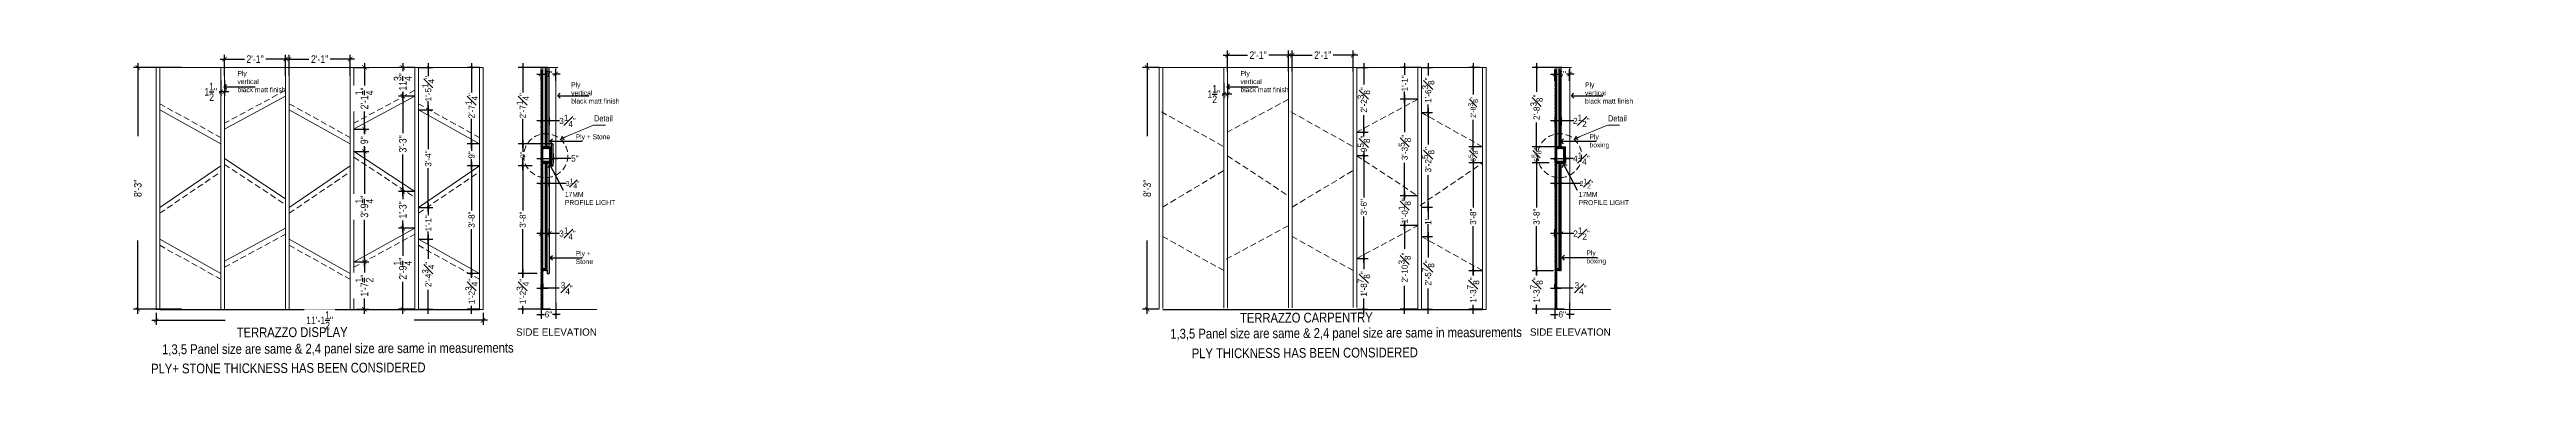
# Model space of a CAD drawing. Header units: inches. Extents: x -109431 to 29005, y -34715 to -1756.
# Drawn here: x -39936 to -38924, y -11953 to -11819 of the extents above; entities that cross this region are included whole.
import ezdxf

# ---------------------------------------------------------------- set-up
doc = ezdxf.new("R2010")
doc.units = ezdxf.units.IN
doc.header["$LTSCALE"] = 0.05
doc.header["$MEASUREMENT"] = 0
doc.header["$PDMODE"] = 3
doc.header["$PDSIZE"] = -4
for name, pattern in [('A2-XREF-115_FURN$0$HIDDEN', [0.375, 0.25, -0.125]), ('ACAD_ISO03W100', [30, 12, -18]), ('DASHED2', [0.375, 0.25, -0.125])]:
    doc.linetypes.add(name, pattern=pattern)
doc.layers.get('Defpoints').update_dxf_attribs({"linetype": 'DASHED2'})
for name, color, linetype in [('Civil Dimension - Text', 7, 'Continuous'), ('Flooring Layout', 7, 'Continuous'), ('FURNIITURE', 6, 'Continuous'), ('Furniture text & dimension', 7, 'Continuous'), ('text', 4, 'Continuous')]:
    doc.layers.add(name, color=color, linetype=linetype)
doc.layers.add('FURNITURE', color=1, linetype='Continuous', lineweight=18)
doc.layers.add('hatch', color=7, linetype='Continuous', lineweight=25)
doc.styles.add('4MMOF3-8', font='ARIALN.TTF', dxfattribs={"height": 5.12})
doc.styles.add('9-128OF1-4', font='ARIALN.TTF', dxfattribs={"height": 3.0792})
doc.styles.add('ARIAL1', font='romans.shx', dxfattribs={"width": 0.85})
doc.styles.add('style2', font='stylu.ttf')
doc.dimstyles.new('DIM 1-4', dxfattribs={"dimtxt": 3.0792, "dimasz": 1.82, "dimexe": 1.82, "dimexo": 0, "dimgap": 0.09, "dimtad": 0, "dimzin": 0, "dimdsep": 46, "dimlunit": 4, "dimtxsty": '9-128OF1-4', "dimblk": 'ARCHTICK', "dimcen": 1.8125, "dimdle": 1.82, "dimclrd": 8, "dimclre": 8, "dimadec": 0, "dimazin": 0, "dimtfac": 1, "dimtofl": 0, "dimtmove": 0, "dimatfit": 3, "dimldrblk": 'OPEN90', "dimfxl": 1, "dimtolj": 1, "dimtzin": 0, "dimlwd": -1, "dimarcsym": 0})

msp = doc.modelspace()

# ---------------------------------------------------------------- texts
at = {"layer": 'text', "ltscale": 50}
for s, width, insert, char_height, attachment_point, style in [('{\\C32;\\c2648525;Ply\\Pvertical \\Pblack matt finish}', 455.5368202, (-39722.8128, -11832.20633), 2, 1, '9-128OF1-4'), ('{\\C32;\\c2648525;Ply\\Pvertical \\Pblack matt finish}', 455.5368202, (-39308.4928, -11832.20633), 2, 1, '9-128OF1-4'), ('{\\C30;\\c2254834;Detail}', 455.5368202, (-39713.41425, -11845.69965), 2.5, 1, '9-128OF1-4'), ('{\\C30;\\c2254834;Detail}', 455.5368202, (-39299.09424, -11845.69965), 2.5, 1, '9-128OF1-4'), ('{\\C32;\\c2648525;Ply + Stone}', 657.6176512, (-39720.9803, -11853.4958), 2, 1, '9-128OF1-4'), ('{\\C32;\\c2648525;Ply \\Pboxing}', 657.6176512, (-39306.6603, -11853.4958), 2, 1, '9-128OF1-4'), ('{\\C32;\\c2648525;17MM \\PPROFILE LIGHT}', 657.6176512, (-39725.37337, -11877.06694), 2, 1, '9-128OF1-4'), ('{\\C32;\\c2648525;17MM \\PPROFILE LIGHT}', 657.6176512, (-39311.05337, -11877.06694), 2, 1, '9-128OF1-4'), ('{\\C32;\\c2648525;Ply +\\PStone}', 657.6176512, (-39720.9803, -11901.23199), 2, 1, '9-128OF1-4'), ('{\\C32;\\c2648525;Ply \\Pboxing}', 657.6176512, (-39307.92139, -11900.98415), 2, 1, '9-128OF1-4'), ('{\\fStylus BT|b0|i0|c0|p34;\\C32;\\c2648525;SIDE ELEVATION}', 657.6176512, (-39745.31039, -11934.42686), 3, 4, '4MMOF3-8'), ('{\\fStylus BT|b0|i0|c0|p34;\\C32;\\c2648525;SIDE ELEVATION}', 657.6176512, (-39330.99039, -11934.42686), 3, 4, '4MMOF3-8')]:
    msp.add_mtext_dynamic_manual_height_columns(s, width=width, gutter_width=15.396, heights=[0], dxfattribs=dict(at, insert=insert, char_height=char_height, attachment_point=attachment_point, style=style))
at = {"layer": 'text', "color": 7, "ltscale": 50, "true_color": 0xffffff, "char_height": 4, "width": 119.7881661, "attachment_point": 6, "rotation": 0.27126511, "style": '9-128OF1-4', "bg_fill": 2}
for s, insert in [('{\\C30;\\c2254834;TERRAZZO DISPLAY}', (-39814.16356, -11934.39326)), ('{\\C30;\\c2254834;PLY+ STONE THICKNESS HAS BEEN CONSIDERED}', (-39782.32791, -11948.88006))]:
    msp.add_mtext(s, dxfattribs=dict(at, insert=insert))

# ---------------------------------------------------------------- blocks, each defined once
blk = doc.blocks.new('_ArchTick')
at = {"color": 0, "const_width": 0.15}
blk.add_lwpolyline([(-0.5, -0.5), (0.5, 0.5)], dxfattribs=at)
blk = doc.blocks.new('*D625')
at = {"layer": 'Defpoints', "color": 0, "ltscale": 50, "transparency": 16777216}
for p in [(-39375.4, -11826.1), (-39382.2, -11839.1), (-39376.8, -11839.1)]:
    blk.add_point(p, dxfattribs=at)
at = {"layer": 'Furniture text & dimension', "color": 8, "lineweight": -2, "ltscale": 50, "transparency": 16777216}
for p, q in [((-39375.4, -11826.1), (-39384.1, -11826.1)), ((-39376.8, -11839.1), (-39384.1, -11839.1))]:
    blk.add_line(p, q, dxfattribs=at)
at = {"layer": 'Furniture text & dimension', "color": 8, "ltscale": 50, "transparency": 16777216}
for p, q in [((-39382.2, -11824.3), (-39382.2, -11829.2)), ((-39382.2, -11840.9), (-39382.2, -11836))]:
    blk.add_line(p, q, dxfattribs=at)
for p, rotation in [((-39382.2, -11826.1), 90), ((-39382.2, -11839.1), 270)]:
    blk.add_blockref('_ArchTick', p, dxfattribs=dict(at, rotation=rotation))
at = {"layer": 'Furniture text & dimension', "color": 0, "lineweight": 15, "ltscale": 50, "transparency": 16777216, "insert": (-39382.2, -11832.6), "char_height": 2.5, "attachment_point": 5, "rotation": 90, "style": 'style2'}
blk.add_mtext('\\A1;1\'-1"', dxfattribs=at)
blk = doc.blocks.new('_Open90')
at = {"color": 0, "linetype": 'ByBlock', "lineweight": -2}
for p, q in [((0, 0), (-1, 0)), ((-0.5, 0.5), (0, 0)), ((0, 0), (-0.5, -0.5))]:
    blk.add_line(p, q, dxfattribs=at)
blk = doc.blocks.new('*D626')
at = {"layer": 'Defpoints', "color": 0, "ltscale": 50, "transparency": 16777216}
for p in [(-39376.8, -11839.1), (-39382.2, -11878.7), (-39376.7, -11878.7)]:
    blk.add_point(p, dxfattribs=at)
at = {"layer": 'Furniture text & dimension', "color": 8, "lineweight": -2, "ltscale": 50, "transparency": 16777216}
for p, q in [((-39376.8, -11839.1), (-39384.1, -11839.1)), ((-39376.7, -11878.7), (-39384.1, -11878.7))]:
    blk.add_line(p, q, dxfattribs=at)
at = {"layer": 'Furniture text & dimension', "color": 8, "ltscale": 50, "transparency": 16777216}
for p, q in [((-39382.2, -11837.3), (-39382.2, -11852.6)), ((-39382.2, -11880.5), (-39382.2, -11865.2))]:
    blk.add_line(p, q, dxfattribs=at)
for p, rotation in [((-39382.2, -11839.1), 90), ((-39382.2, -11878.7), 270)]:
    blk.add_blockref('_ArchTick', p, dxfattribs=dict(at, rotation=rotation))
at = {"layer": 'Furniture text & dimension', "color": 0, "lineweight": 15, "ltscale": 50, "transparency": 16777216, "insert": (-39382.2, -11858.9), "char_height": 2.5, "attachment_point": 5, "rotation": 90, "style": 'style2'}
blk.add_mtext('\\A1;3\'-3{\\H1x;\\S5#8;}"', dxfattribs=at)
blk = doc.blocks.new('*D627')
at = {"layer": 'Defpoints', "color": 0, "ltscale": 50, "transparency": 16777216}
for p in [(-39376.7, -11878.7), (-39382.2, -11890.8), (-39376.8, -11890.8)]:
    blk.add_point(p, dxfattribs=at)
at = {"layer": 'Furniture text & dimension', "color": 8, "lineweight": -2, "ltscale": 50, "transparency": 16777216}
for p, q in [((-39376.7, -11878.7), (-39384.1, -11878.7)), ((-39376.8, -11890.8), (-39384.1, -11890.8))]:
    blk.add_line(p, q, dxfattribs=at)
at = {"layer": 'Furniture text & dimension', "color": 8, "ltscale": 50, "transparency": 16777216}
for p, q in [((-39382.2, -11876.9), (-39382.2, -11879.7)), ((-39382.2, -11892.6), (-39382.2, -11889.9))]:
    blk.add_line(p, q, dxfattribs=at)
for p, rotation in [((-39382.2, -11878.7), 90), ((-39382.2, -11890.8), 270)]:
    blk.add_blockref('_ArchTick', p, dxfattribs=dict(at, rotation=rotation))
at = {"layer": 'Furniture text & dimension', "color": 0, "lineweight": 15, "ltscale": 50, "transparency": 16777216, "insert": (-39382.2, -11884.8), "char_height": 2.5, "attachment_point": 5, "rotation": 90, "style": 'style2'}
blk.add_mtext('\\A1;1\'-0{\\H1x;\\S1#8;}"', dxfattribs=at)
blk = doc.blocks.new('*D628')
at = {"layer": 'Defpoints', "color": 0, "ltscale": 50, "transparency": 16777216}
for p in [(-39376.8, -11890.8), (-39382.2, -11925.1), (-39376.8, -11925.1)]:
    blk.add_point(p, dxfattribs=at)
at = {"layer": 'Furniture text & dimension', "color": 8, "lineweight": -2, "ltscale": 50, "transparency": 16777216}
for p, q in [((-39376.8, -11890.8), (-39384.1, -11890.8)), ((-39376.8, -11925.1), (-39384.1, -11925.1))]:
    blk.add_line(p, q, dxfattribs=at)
at = {"layer": 'Furniture text & dimension', "color": 8, "ltscale": 50, "transparency": 16777216}
for p, q in [((-39382.2, -11889), (-39382.2, -11900.4)), ((-39382.2, -11927), (-39382.2, -11915.5))]:
    blk.add_line(p, q, dxfattribs=at)
for p, rotation in [((-39382.2, -11890.8), 90), ((-39382.2, -11925.1), 270)]:
    blk.add_blockref('_ArchTick', p, dxfattribs=dict(at, rotation=rotation))
at = {"layer": 'Furniture text & dimension', "color": 0, "lineweight": 15, "ltscale": 50, "transparency": 16777216, "insert": (-39382.2, -11908), "char_height": 2.5, "attachment_point": 5, "rotation": 90, "style": 'style2'}
blk.add_mtext('\\A1;2\'-10{\\H1x;\\S3#8;}"', dxfattribs=at)
blk = doc.blocks.new('*D624')
at = {"layer": 'Defpoints', "color": 0, "ltscale": 50, "transparency": 16777216}
for p in [(-39351.4, -11826.1), (-39354.2, -11858.6), (-39350.4, -11858.6)]:
    blk.add_point(p, dxfattribs=at)
at = {"layer": 'Furniture text & dimension', "color": 8, "lineweight": -2, "ltscale": 50, "transparency": 16777216}
for p, q in [((-39351.4, -11826.1), (-39356, -11826.1)), ((-39350.4, -11858.6), (-39356, -11858.6))]:
    blk.add_line(p, q, dxfattribs=at)
at = {"layer": 'Furniture text & dimension', "color": 8, "ltscale": 50, "transparency": 16777216}
for p, q in [((-39354.2, -11824.3), (-39354.2, -11837.2)), ((-39354.2, -11860.4), (-39354.2, -11847.5))]:
    blk.add_line(p, q, dxfattribs=at)
for p, rotation in [((-39354.2, -11826.1), 90), ((-39354.2, -11858.6), 270)]:
    blk.add_blockref('_ArchTick', p, dxfattribs=dict(at, rotation=rotation))
at = {"layer": 'Furniture text & dimension', "color": 0, "lineweight": 15, "ltscale": 50, "transparency": 16777216, "insert": (-39354.2, -11842.4), "char_height": 2.5, "attachment_point": 5, "rotation": 90, "style": 'style2'}
blk.add_mtext('\\A1;{\\H0.8119x;2\'-8{\\H1x;\\S3#8;}"}', dxfattribs=at)
blk = doc.blocks.new('*D629')
at = {"layer": 'Defpoints', "color": 0, "ltscale": 50, "transparency": 16777216}
for p in [(-39350.4, -11858.6), (-39354.2, -11865.2), (-39350.4, -11865.2)]:
    blk.add_point(p, dxfattribs=at)
at = {"layer": 'Furniture text & dimension', "color": 8, "lineweight": -2, "ltscale": 50, "transparency": 16777216}
for p, q in [((-39350.4, -11858.6), (-39356, -11858.6)), ((-39350.4, -11865.2), (-39356, -11865.2))]:
    blk.add_line(p, q, dxfattribs=at)
at = {"layer": 'Furniture text & dimension', "color": 8, "ltscale": 50, "transparency": 16777216}
for p, q in [((-39354.2, -11858.6), (-39354.2, -11857.6)), ((-39354.2, -11865.2), (-39354.2, -11866.2))]:
    blk.add_line(p, q, dxfattribs=at)
for p, rotation in [((-39354.2, -11858.6), 270), ((-39354.2, -11865.2), 90)]:
    blk.add_blockref('_ArchTick', p, dxfattribs=dict(at, rotation=rotation))
at = {"layer": 'Furniture text & dimension', "color": 0, "lineweight": 15, "ltscale": 50, "transparency": 16777216, "insert": (-39354.2, -11861.9), "char_height": 2.5, "attachment_point": 5, "rotation": 90, "style": 'style2'}
blk.add_mtext('\\A1;{\\H0.8x;6{\\H1x;\\S5#8;}"}', dxfattribs=at)
blk = doc.blocks.new('*D630')
at = {"layer": 'Defpoints', "color": 0, "ltscale": 50, "transparency": 16777216}
for p in [(-39350.4, -11865.2), (-39354.2, -11909.3), (-39350.4, -11909.3)]:
    blk.add_point(p, dxfattribs=at)
at = {"layer": 'Furniture text & dimension', "color": 8, "lineweight": -2, "ltscale": 50, "transparency": 16777216}
for p, q in [((-39350.4, -11865.2), (-39356, -11865.2)), ((-39350.4, -11909.3), (-39356, -11909.3))]:
    blk.add_line(p, q, dxfattribs=at)
at = {"layer": 'Furniture text & dimension', "color": 8, "ltscale": 50, "transparency": 16777216}
for p, q in [((-39354.2, -11863.4), (-39354.2, -11883.4)), ((-39354.2, -11911.1), (-39354.2, -11891.1))]:
    blk.add_line(p, q, dxfattribs=at)
for p, rotation in [((-39354.2, -11865.2), 90), ((-39354.2, -11909.3), 270)]:
    blk.add_blockref('_ArchTick', p, dxfattribs=dict(at, rotation=rotation))
at = {"layer": 'Furniture text & dimension', "color": 0, "lineweight": 15, "ltscale": 50, "transparency": 16777216, "insert": (-39354.2, -11887.2), "char_height": 2.5, "attachment_point": 5, "rotation": 90, "style": 'style2'}
blk.add_mtext('\\A1;3\'-8"', dxfattribs=at)
blk = doc.blocks.new('*D631')
at = {"layer": 'Defpoints', "color": 0, "ltscale": 50, "transparency": 16777216}
for p in [(-39350.4, -11909.3), (-39354.2, -11925.1), (-39350.4, -11925.1)]:
    blk.add_point(p, dxfattribs=at)
at = {"layer": 'Furniture text & dimension', "color": 8, "lineweight": -2, "ltscale": 50, "transparency": 16777216}
for p, q in [((-39350.4, -11909.3), (-39356, -11909.3)), ((-39350.4, -11925.1), (-39356, -11925.1))]:
    blk.add_line(p, q, dxfattribs=at)
at = {"layer": 'Furniture text & dimension', "color": 8, "ltscale": 50, "transparency": 16777216}
for p, q in [((-39354.2, -11907.5), (-39354.2, -11911.2)), ((-39354.2, -11927), (-39354.2, -11923.2))]:
    blk.add_line(p, q, dxfattribs=at)
for p, rotation in [((-39354.2, -11909.3), 90), ((-39354.2, -11925.1), 270)]:
    blk.add_blockref('_ArchTick', p, dxfattribs=dict(at, rotation=rotation))
at = {"layer": 'Furniture text & dimension', "color": 0, "lineweight": 15, "ltscale": 50, "transparency": 16777216, "insert": (-39354.2, -11917.2), "char_height": 2.5, "attachment_point": 5, "rotation": 90, "style": 'style2'}
blk.add_mtext('\\A1;1\'-3{\\H1x;\\S7#8;}"', dxfattribs=at)
blk = doc.blocks.new('*D657')
at = {"layer": 'Defpoints', "color": 0, "ltscale": 50, "transparency": 16777216}
for p in [(-39838.1, -11829.4), (-39813.1, -11822.7), (-39813.1, -11829.4)]:
    blk.add_point(p, dxfattribs=at)
at = {"layer": 'Flooring Layout', "color": 8, "linetype": 'ACAD_ISO03W100', "lineweight": -2, "ltscale": 50, "transparency": 16777216}
for p, q in [((-39838.1, -11829.4), (-39838.1, -11820.9)), ((-39813.1, -11829.4), (-39813.1, -11820.9))]:
    blk.add_line(p, q, dxfattribs=at)
at = {"layer": 'Flooring Layout', "color": 8, "linetype": 'ACAD_ISO03W100', "ltscale": 50, "transparency": 16777216}
for p, q in [((-39839.9, -11822.7), (-39829, -11822.7)), ((-39811.3, -11822.7), (-39822.1, -11822.7))]:
    blk.add_line(p, q, dxfattribs=at)
at = {"layer": 'Flooring Layout', "color": 8, "ltscale": 50, "transparency": 16777216, "xscale": 1.82, "yscale": 1.82, "zscale": 1.82, "rotation": 180}
blk.add_blockref('_ArchTick', (-39838.1, -11822.7), dxfattribs=at)
at = {"layer": 'Flooring Layout', "color": 8, "ltscale": 50, "transparency": 16777216, "xscale": 1.82, "yscale": 1.82, "zscale": 1.82}
blk.add_blockref('_ArchTick', (-39813.1, -11822.7), dxfattribs=at)
at = {"layer": 'Flooring Layout', "color": 0, "ltscale": 50, "transparency": 16777216, "insert": (-39825.6, -11822.7), "char_height": 3.08, "attachment_point": 5, "style": '9-128OF1-4', "bg_fill": 3, "box_fill_scale": 1.25, "bg_fill_color": 256, "bg_fill_true_color": 13158600, "bg_fill_transparency": 0}
blk.add_mtext('\\A1;2\'-1"', dxfattribs=at)
blk = doc.blocks.new('*D658')
at = {"layer": 'Defpoints', "color": 0, "ltscale": 50, "transparency": 16777216}
for p in [(-39429.6, -11821.1), (-39454.6, -11827.8), (-39429.6, -11827.8)]:
    blk.add_point(p, dxfattribs=at)
at = {"layer": 'Flooring Layout', "color": 8, "linetype": 'ACAD_ISO03W100', "ltscale": 50, "transparency": 16777216}
for p, q in [((-39456.4, -11821.1), (-39445.6, -11821.1)), ((-39427.8, -11821.1), (-39438.7, -11821.1))]:
    blk.add_line(p, q, dxfattribs=at)
at = {"layer": 'Flooring Layout', "color": 8, "linetype": 'ACAD_ISO03W100', "lineweight": -2, "ltscale": 50, "transparency": 16777216}
for p, q in [((-39454.6, -11827.8), (-39454.6, -11819.2)), ((-39429.6, -11827.8), (-39429.6, -11819.2))]:
    blk.add_line(p, q, dxfattribs=at)
at = {"layer": 'Flooring Layout', "color": 8, "ltscale": 50, "transparency": 16777216, "xscale": 1.82, "yscale": 1.82, "zscale": 1.82, "rotation": 180}
blk.add_blockref('_ArchTick', (-39454.6, -11821.1), dxfattribs=at)
at = {"layer": 'Flooring Layout', "color": 8, "ltscale": 50, "transparency": 16777216, "xscale": 1.82, "yscale": 1.82, "zscale": 1.82}
blk.add_blockref('_ArchTick', (-39429.6, -11821.1), dxfattribs=at)
at = {"layer": 'Flooring Layout', "color": 0, "ltscale": 50, "transparency": 16777216, "insert": (-39442.1, -11821.1), "char_height": 3.08, "attachment_point": 5, "style": '9-128OF1-4', "bg_fill": 3, "box_fill_scale": 1.25, "bg_fill_color": 256, "bg_fill_true_color": 13158600, "bg_fill_transparency": 0}
blk.add_mtext('\\A1;2\'-1"', dxfattribs=at)
blk = doc.blocks.new('*D760')
at = {"layer": 'Defpoints', "color": 0, "ltscale": 50, "transparency": 16777216}
for p in [(-39882.1, -11826.1), (-39899.9, -11925.1), (-39882.1, -11925.1)]:
    blk.add_point(p, dxfattribs=at)
at = {"layer": 'Flooring Layout', "color": 8, "linetype": 'ACAD_ISO03W100', "lineweight": -2, "ltscale": 50, "transparency": 16777216}
for p, q in [((-39882.1, -11826.1), (-39901.7, -11826.1)), ((-39882.1, -11925.1), (-39901.7, -11925.1))]:
    blk.add_line(p, q, dxfattribs=at)
at = {"layer": 'Flooring Layout', "color": 8, "linetype": 'ACAD_ISO03W100', "ltscale": 50, "transparency": 16777216}
for p, q in [((-39899.9, -11824.3), (-39899.9, -11872.2)), ((-39899.9, -11927), (-39899.9, -11879.1))]:
    blk.add_line(p, q, dxfattribs=at)
at = {"layer": 'Flooring Layout', "color": 8, "ltscale": 50, "transparency": 16777216, "xscale": 1.82, "yscale": 1.82, "zscale": 1.82}
for p, rotation in [((-39899.9, -11826.1), 90), ((-39899.9, -11925.1), 270)]:
    blk.add_blockref('_ArchTick', p, dxfattribs=dict(at, rotation=rotation))
at = {"layer": 'Flooring Layout', "color": 0, "ltscale": 50, "transparency": 16777216, "insert": (-39899.9, -11875.6), "char_height": 3.08, "attachment_point": 5, "rotation": 90, "style": '9-128OF1-4', "bg_fill": 3, "box_fill_scale": 1.25, "bg_fill_color": 256, "bg_fill_true_color": 13158600, "bg_fill_transparency": 0}
blk.add_mtext('\\A1;8\'-3"', dxfattribs=at)
blk = doc.blocks.new('*D761')
at = {"layer": 'Defpoints', "color": 0, "ltscale": 50, "transparency": 16777216}
for p in [(-39320.8, -11846.5), (-39320.8, -11848), (-39318.3, -11846.5)]:
    blk.add_point(p, dxfattribs=at)
at = {"layer": 'Furniture text & dimension', "color": 8, "ltscale": 50, "transparency": 16777216}
for p, q in [((-39316.5, -11848), (-39322.6, -11848)), ((-39313.1, -11848), (-39318.3, -11848))]:
    blk.add_line(p, q, dxfattribs=at)
at = {"layer": 'Furniture text & dimension', "color": 8, "lineweight": -2, "ltscale": 50, "transparency": 16777216}
for p, q in [((-39320.8, -11846.5), (-39320.8, -11849.8)), ((-39318.3, -11846.5), (-39318.3, -11849.8))]:
    blk.add_line(p, q, dxfattribs=at)
at = {"layer": 'Furniture text & dimension', "color": 8, "ltscale": 50, "transparency": 16777216, "rotation": 180}
blk.add_blockref('_ArchTick', (-39320.8, -11848), dxfattribs=at)
at = {"layer": 'Furniture text & dimension', "color": 8, "ltscale": 50, "transparency": 16777216}
blk.add_blockref('_ArchTick', (-39318.3, -11848), dxfattribs=at)
at = {"layer": 'Furniture text & dimension', "color": 0, "lineweight": 15, "ltscale": 50, "transparency": 16777216, "insert": (-39310, -11848), "char_height": 2.5, "attachment_point": 5, "style": 'style2'}
blk.add_mtext('\\A1;2{\\H1x;\\S1#2;}"', dxfattribs=at)
blk = doc.blocks.new('*D768')
at = {"layer": 'Defpoints', "color": 0, "ltscale": 50, "transparency": 16777216}
for p in [(-39314.8, -11922.4), (-39320.8, -11925.1), (-39320.8, -11927.2)]:
    blk.add_point(p, dxfattribs=at)
at = {"layer": 'Furniture text & dimension', "color": 8, "lineweight": -2, "ltscale": 50, "transparency": 16777216}
for p, q in [((-39314.8, -11922.4), (-39314.8, -11929)), ((-39320.8, -11925.1), (-39320.8, -11929))]:
    blk.add_line(p, q, dxfattribs=at)
at = {"layer": 'Furniture text & dimension', "color": 8, "ltscale": 50, "transparency": 16777216}
for p, q in [((-39322.6, -11927.2), (-39319.4, -11927.2)), ((-39312.9, -11927.2), (-39316.1, -11927.2))]:
    blk.add_line(p, q, dxfattribs=at)
at = {"layer": 'Furniture text & dimension', "color": 8, "ltscale": 50, "transparency": 16777216, "rotation": 180}
blk.add_blockref('_ArchTick', (-39320.8, -11927.2), dxfattribs=at)
at = {"layer": 'Furniture text & dimension', "color": 8, "ltscale": 50, "transparency": 16777216}
blk.add_blockref('_ArchTick', (-39314.8, -11927.2), dxfattribs=at)
at = {"layer": 'Furniture text & dimension', "color": 0, "lineweight": 15, "ltscale": 50, "transparency": 16777216, "insert": (-39317.8, -11927.2), "char_height": 2.5, "attachment_point": 5, "style": 'style2'}
blk.add_mtext('\\A1;6"', dxfattribs=at)
blk = doc.blocks.new('*D762')
at = {"layer": 'Defpoints', "color": 0, "ltscale": 50, "transparency": 16777216}
for p in [(-39320.8, -11894.1), (-39320.8, -11895.6), (-39318.3, -11895.6)]:
    blk.add_point(p, dxfattribs=at)
at = {"layer": 'Furniture text & dimension', "color": 8, "lineweight": -2, "ltscale": 50, "transparency": 16777216}
for p, q in [((-39320.8, -11895.6), (-39320.8, -11892.3)), ((-39318.3, -11895.6), (-39318.3, -11892.3))]:
    blk.add_line(p, q, dxfattribs=at)
at = {"layer": 'Furniture text & dimension', "color": 8, "ltscale": 50, "transparency": 16777216}
for p, q in [((-39316.5, -11894.1), (-39322.6, -11894.1)), ((-39313, -11894.1), (-39318.3, -11894.1))]:
    blk.add_line(p, q, dxfattribs=at)
at = {"layer": 'Furniture text & dimension', "color": 8, "ltscale": 50, "transparency": 16777216, "xscale": 1.82, "yscale": 1.82, "zscale": 1.82, "rotation": 180}
blk.add_blockref('_ArchTick', (-39320.8, -11894.1), dxfattribs=at)
at = {"layer": 'Furniture text & dimension', "color": 8, "ltscale": 50, "transparency": 16777216, "xscale": 1.82, "yscale": 1.82, "zscale": 1.82}
blk.add_blockref('_ArchTick', (-39318.3, -11894.1), dxfattribs=at)
at = {"layer": 'Furniture text & dimension', "color": 0, "lineweight": 15, "ltscale": 50, "transparency": 16777216, "insert": (-39309.9, -11894.1), "char_height": 2.5, "attachment_point": 5, "style": 'style2'}
blk.add_mtext('\\A1;2{\\H1x;\\S1#2;}"', dxfattribs=at)
blk = doc.blocks.new('*D763')
at = {"layer": 'Defpoints', "color": 0, "ltscale": 50, "transparency": 16777216}
for p in [(-39318, -11826.1), (-39328.3, -11858.6), (-39320, -11858.6)]:
    blk.add_point(p, dxfattribs=at)
at = {"layer": 'Furniture text & dimension', "color": 8, "lineweight": -2, "ltscale": 50, "transparency": 16777216}
for p, q in [((-39318, -11826.1), (-39330.1, -11826.1)), ((-39320, -11858.6), (-39330.1, -11858.6))]:
    blk.add_line(p, q, dxfattribs=at)
at = {"layer": 'Furniture text & dimension', "color": 8, "ltscale": 50, "transparency": 16777216}
for p, q in [((-39328.3, -11824.3), (-39328.3, -11836.1)), ((-39328.3, -11860.4), (-39328.3, -11848.7))]:
    blk.add_line(p, q, dxfattribs=at)
for p, rotation in [((-39328.3, -11826.1), 90), ((-39328.3, -11858.6), 270)]:
    blk.add_blockref('_ArchTick', p, dxfattribs=dict(at, rotation=rotation))
at = {"layer": 'Furniture text & dimension', "color": 0, "lineweight": 15, "ltscale": 50, "transparency": 16777216, "insert": (-39328.3, -11842.4), "char_height": 2.5, "attachment_point": 5, "rotation": 90, "style": 'style2'}
blk.add_mtext('\\A1;2\'-8{\\H1x;\\S3#8;}"', dxfattribs=at)
blk = doc.blocks.new('*D764')
at = {"layer": 'Defpoints', "color": 0, "ltscale": 50, "transparency": 16777216}
for p in [(-39320.8, -11871), (-39320.8, -11873.6), (-39318.3, -11874.9)]:
    blk.add_point(p, dxfattribs=at)
at = {"layer": 'Furniture text & dimension', "color": 8, "lineweight": -2, "ltscale": 50, "transparency": 16777216}
for p, q in [((-39320.8, -11871), (-39320.8, -11875.4)), ((-39318.3, -11874.9), (-39318.3, -11871.7))]:
    blk.add_line(p, q, dxfattribs=at)
at = {"layer": 'Furniture text & dimension', "color": 8, "ltscale": 50, "transparency": 16777216}
for p, q in [((-39316.5, -11873.6), (-39322.6, -11873.6)), ((-39310.4, -11873.6), (-39318.3, -11873.6))]:
    blk.add_line(p, q, dxfattribs=at)
at = {"layer": 'Furniture text & dimension', "color": 8, "ltscale": 50, "transparency": 16777216, "rotation": 180}
blk.add_blockref('_ArchTick', (-39320.8, -11873.6), dxfattribs=at)
at = {"layer": 'Furniture text & dimension', "color": 8, "ltscale": 50, "transparency": 16777216}
blk.add_blockref('_ArchTick', (-39318.3, -11873.6), dxfattribs=at)
at = {"layer": 'Furniture text & dimension', "color": 0, "lineweight": 15, "ltscale": 50, "transparency": 16777216, "insert": (-39307.9, -11873.6), "char_height": 2.5, "attachment_point": 5, "style": 'style2'}
blk.add_mtext('\\A1;{\\H0.8x;2{\\H1x;\\S1#2;}"}', dxfattribs=at)
blk = doc.blocks.new('*D765')
at = {"layer": 'Defpoints', "color": 0, "ltscale": 50, "transparency": 16777216}
for p in [(-39320.8, -11828.8), (-39320.8, -11831.6), (-39314.8, -11831.6)]:
    blk.add_point(p, dxfattribs=at)
at = {"layer": 'Furniture text & dimension', "color": 8, "ltscale": 50, "transparency": 16777216}
for p, q in [((-39322.6, -11828.8), (-39319.4, -11828.8)), ((-39312.9, -11828.8), (-39316.1, -11828.8))]:
    blk.add_line(p, q, dxfattribs=at)
at = {"layer": 'Furniture text & dimension', "color": 8, "lineweight": -2, "ltscale": 50, "transparency": 16777216}
for p, q in [((-39320.8, -11831.6), (-39320.8, -11826.9)), ((-39314.8, -11831.6), (-39314.8, -11826.9))]:
    blk.add_line(p, q, dxfattribs=at)
at = {"layer": 'Furniture text & dimension', "color": 8, "ltscale": 50, "transparency": 16777216, "xscale": 1.82, "yscale": 1.82, "zscale": 1.82, "rotation": 180}
blk.add_blockref('_ArchTick', (-39320.8, -11828.8), dxfattribs=at)
at = {"layer": 'Furniture text & dimension', "color": 8, "ltscale": 50, "transparency": 16777216, "xscale": 1.82, "yscale": 1.82, "zscale": 1.82}
blk.add_blockref('_ArchTick', (-39314.8, -11828.8), dxfattribs=at)
at = {"layer": 'Furniture text & dimension', "color": 0, "lineweight": 15, "ltscale": 50, "transparency": 16777216, "insert": (-39317.8, -11828.8), "char_height": 2.5, "attachment_point": 5, "style": 'style2'}
blk.add_mtext('\\A1;6"', dxfattribs=at)
blk = doc.blocks.new('*D766')
at = {"layer": 'Defpoints', "color": 0, "ltscale": 50, "transparency": 16777216}
for p in [(-39321.4, -11909.3), (-39328.3, -11925.1), (-39316.9, -11925.1)]:
    blk.add_point(p, dxfattribs=at)
at = {"layer": 'Furniture text & dimension', "color": 8, "lineweight": -2, "ltscale": 50, "transparency": 16777216}
for p, q in [((-39321.4, -11909.3), (-39330.1, -11909.3)), ((-39316.9, -11925.1), (-39330.1, -11925.1))]:
    blk.add_line(p, q, dxfattribs=at)
at = {"layer": 'Furniture text & dimension', "color": 8, "ltscale": 50, "transparency": 16777216}
for p, q in [((-39328.3, -11907.5), (-39328.3, -11911.2)), ((-39328.3, -11927), (-39328.3, -11923.2))]:
    blk.add_line(p, q, dxfattribs=at)
for p, rotation in [((-39328.3, -11909.3), 90), ((-39328.3, -11925.1), 270)]:
    blk.add_blockref('_ArchTick', p, dxfattribs=dict(at, rotation=rotation))
at = {"layer": 'Furniture text & dimension', "color": 0, "lineweight": 15, "ltscale": 50, "transparency": 16777216, "insert": (-39328.3, -11917.2), "char_height": 2.5, "attachment_point": 5, "rotation": 90, "style": 'style2'}
blk.add_mtext('\\A1;1\'-3{\\H1x;\\S7#8;}"', dxfattribs=at)
blk = doc.blocks.new('*D767')
at = {"layer": 'Defpoints', "color": 0, "ltscale": 50, "transparency": 16777216}
for p in [(-39322.9, -11858.6), (-39328.3, -11865.2), (-39323.1, -11865.2)]:
    blk.add_point(p, dxfattribs=at)
at = {"layer": 'Furniture text & dimension', "color": 8, "lineweight": -2, "ltscale": 50, "transparency": 16777216}
for p, q in [((-39322.9, -11858.6), (-39330.1, -11858.6)), ((-39323.1, -11865.2), (-39330.1, -11865.2))]:
    blk.add_line(p, q, dxfattribs=at)
at = {"layer": 'Furniture text & dimension', "color": 8, "ltscale": 50, "transparency": 16777216}
for p, q in [((-39328.3, -11858.6), (-39328.3, -11857.6)), ((-39328.3, -11865.2), (-39328.3, -11866.2))]:
    blk.add_line(p, q, dxfattribs=at)
for p, rotation in [((-39328.3, -11858.6), 270), ((-39328.3, -11865.2), 90)]:
    blk.add_blockref('_ArchTick', p, dxfattribs=dict(at, rotation=rotation))
at = {"layer": 'Furniture text & dimension', "color": 0, "lineweight": 15, "ltscale": 50, "transparency": 16777216, "insert": (-39328.3, -11861.9), "char_height": 2.5, "attachment_point": 5, "rotation": 90, "style": 'style2'}
blk.add_mtext('\\A1;{\\H0.8x;6{\\H1x;\\S5#8;}"}', dxfattribs=at)
blk = doc.blocks.new('*D769')
at = {"layer": 'Defpoints', "color": 0, "ltscale": 50, "transparency": 16777216}
for p in [(-39320.8, -11863), (-39316.5, -11863), (-39316.5, -11863.4)]:
    blk.add_point(p, dxfattribs=at)
at = {"layer": 'Furniture text & dimension', "color": 8, "ltscale": 50, "transparency": 16777216}
for p, q in [((-39322.6, -11863.4), (-39314.7, -11863.4)), ((-39313.3, -11863.4), (-39316.5, -11863.4))]:
    blk.add_line(p, q, dxfattribs=at)
at = {"layer": 'Furniture text & dimension', "color": 8, "lineweight": -2, "ltscale": 50, "transparency": 16777216}
for p, q in [((-39320.8, -11863), (-39320.8, -11865.2)), ((-39316.5, -11863), (-39316.5, -11865.2))]:
    blk.add_line(p, q, dxfattribs=at)
at = {"layer": 'Furniture text & dimension', "color": 8, "ltscale": 50, "transparency": 16777216, "rotation": 180}
blk.add_blockref('_ArchTick', (-39320.8, -11863.4), dxfattribs=at)
at = {"layer": 'Furniture text & dimension', "color": 8, "ltscale": 50, "transparency": 16777216}
blk.add_blockref('_ArchTick', (-39316.5, -11863.4), dxfattribs=at)
at = {"layer": 'Furniture text & dimension', "color": 0, "lineweight": 15, "ltscale": 50, "transparency": 16777216, "insert": (-39310, -11863.4), "char_height": 2.5, "attachment_point": 5, "style": 'style2'}
blk.add_mtext('\\A1;4{\\H1x;\\S1#4;}"', dxfattribs=at)
blk = doc.blocks.new('*D770')
at = {"layer": 'Defpoints', "color": 0, "ltscale": 50, "transparency": 16777216}
for p in [(-39320.8, -11916.5), (-39320, -11916.5), (-39320, -11916.5)]:
    blk.add_point(p, dxfattribs=at)
at = {"layer": 'Furniture text & dimension', "color": 8, "ltscale": 50, "transparency": 16777216}
for p, q in [((-39322.6, -11916.5), (-39318.2, -11916.5)), ((-39313.4, -11916.5), (-39320, -11916.5))]:
    blk.add_line(p, q, dxfattribs=at)
at = {"layer": 'Furniture text & dimension', "color": 8, "lineweight": -2, "ltscale": 50, "transparency": 16777216}
for p, q in [((-39320.8, -11916.5), (-39320.8, -11914.7)), ((-39320, -11916.5), (-39320, -11914.7))]:
    blk.add_line(p, q, dxfattribs=at)
at = {"layer": 'Furniture text & dimension', "color": 8, "ltscale": 50, "transparency": 16777216, "rotation": 180}
blk.add_blockref('_ArchTick', (-39320.8, -11916.5), dxfattribs=at)
at = {"layer": 'Furniture text & dimension', "color": 8, "ltscale": 50, "transparency": 16777216}
blk.add_blockref('_ArchTick', (-39320, -11916.5), dxfattribs=at)
at = {"layer": 'Furniture text & dimension', "color": 0, "lineweight": 15, "ltscale": 50, "transparency": 16777216, "insert": (-39310.3, -11916.5), "char_height": 2.5, "attachment_point": 5, "style": 'style2'}
blk.add_mtext('\\A1;{\\H1x;\\S3#4;}"', dxfattribs=at)
blk = doc.blocks.new('*D771')
at = {"layer": 'Defpoints', "color": 0, "ltscale": 50, "transparency": 16777216}
for p in [(-39401.7, -11826.1), (-39401.7, -11852.6), (-39398.9, -11852.6)]:
    blk.add_point(p, dxfattribs=at)
at = {"layer": 'Furniture text & dimension', "color": 8, "lineweight": -2, "ltscale": 50, "transparency": 16777216}
for p, q in [((-39401.7, -11826.1), (-39397.1, -11826.1)), ((-39401.7, -11852.6), (-39397.1, -11852.6))]:
    blk.add_line(p, q, dxfattribs=at)
at = {"layer": 'Furniture text & dimension', "color": 8, "ltscale": 50, "transparency": 16777216}
for p, q in [((-39398.9, -11824.3), (-39398.9, -11833.1)), ((-39398.9, -11854.4), (-39398.9, -11845.7))]:
    blk.add_line(p, q, dxfattribs=at)
for p, rotation in [((-39398.9, -11826.1), 90), ((-39398.9, -11852.6), 270)]:
    blk.add_blockref('_ArchTick', p, dxfattribs=dict(at, rotation=rotation))
at = {"layer": 'Furniture text & dimension', "color": 0, "lineweight": 15, "ltscale": 50, "transparency": 16777216, "insert": (-39398.9, -11839.4), "char_height": 2.5, "attachment_point": 5, "rotation": 90, "style": 'style2'}
blk.add_mtext('\\A1;2\'-2{\\H1x;\\S3#8;}"', dxfattribs=at)
blk = doc.blocks.new('*D772')
at = {"layer": 'Defpoints', "color": 0, "ltscale": 50, "transparency": 16777216}
for p in [(-39401.7, -11852.6), (-39401.7, -11862.2), (-39398.9, -11862.2)]:
    blk.add_point(p, dxfattribs=at)
at = {"layer": 'Furniture text & dimension', "color": 8, "lineweight": -2, "ltscale": 50, "transparency": 16777216}
for p, q in [((-39401.7, -11852.6), (-39397.1, -11852.6)), ((-39401.7, -11862.2), (-39397.1, -11862.2))]:
    blk.add_line(p, q, dxfattribs=at)
at = {"layer": 'Furniture text & dimension', "color": 8, "ltscale": 50, "transparency": 16777216}
for p, q in [((-39398.9, -11850.7), (-39398.9, -11853.3)), ((-39398.9, -11864), (-39398.9, -11861.5))]:
    blk.add_line(p, q, dxfattribs=at)
for p, rotation in [((-39398.9, -11852.6), 90), ((-39398.9, -11862.2), 270)]:
    blk.add_blockref('_ArchTick', p, dxfattribs=dict(at, rotation=rotation))
at = {"layer": 'Furniture text & dimension', "color": 0, "ltscale": 50, "transparency": 16777216, "insert": (-39398.9, -11857.4), "char_height": 2.5, "attachment_point": 5, "rotation": 90, "style": 'style2'}
blk.add_mtext('\\A1;9{\\H1x;\\S5#8;}"', dxfattribs=at)
blk = doc.blocks.new('*D773')
at = {"layer": 'Defpoints', "color": 0, "ltscale": 50, "transparency": 16777216}
for p in [(-39401.7, -11862.2), (-39401.7, -11904.3), (-39398.9, -11904.3)]:
    blk.add_point(p, dxfattribs=at)
at = {"layer": 'Furniture text & dimension', "color": 8, "lineweight": -2, "ltscale": 50, "transparency": 16777216}
for p, q in [((-39401.7, -11862.2), (-39397.1, -11862.2)), ((-39401.7, -11904.3), (-39397.1, -11904.3))]:
    blk.add_line(p, q, dxfattribs=at)
at = {"layer": 'Furniture text & dimension', "color": 8, "ltscale": 50, "transparency": 16777216}
for p, q in [((-39398.9, -11860.4), (-39398.9, -11879.4)), ((-39398.9, -11906.1), (-39398.9, -11887.1))]:
    blk.add_line(p, q, dxfattribs=at)
for p, rotation in [((-39398.9, -11862.2), 90), ((-39398.9, -11904.3), 270)]:
    blk.add_blockref('_ArchTick', p, dxfattribs=dict(at, rotation=rotation))
at = {"layer": 'Furniture text & dimension', "color": 0, "ltscale": 50, "transparency": 16777216, "insert": (-39398.9, -11883.3), "char_height": 2.5, "attachment_point": 5, "rotation": 90, "style": 'style2'}
blk.add_mtext('\\A1;3\'-6"', dxfattribs=at)
blk = doc.blocks.new('*D774')
at = {"layer": 'Defpoints', "color": 0, "ltscale": 50, "transparency": 16777216}
for p in [(-39401.7, -11904.3), (-39401.7, -11925.1), (-39398.9, -11925.1)]:
    blk.add_point(p, dxfattribs=at)
at = {"layer": 'Furniture text & dimension', "color": 8, "ltscale": 50, "transparency": 16777216}
for p, q in [((-39398.9, -11902.5), (-39398.9, -11908.7)), ((-39398.9, -11927), (-39398.9, -11920.7))]:
    blk.add_line(p, q, dxfattribs=at)
at = {"layer": 'Furniture text & dimension', "color": 8, "lineweight": -2, "ltscale": 50, "transparency": 16777216}
for p, q in [((-39401.7, -11904.3), (-39397.1, -11904.3)), ((-39401.7, -11925.1), (-39397.1, -11925.1))]:
    blk.add_line(p, q, dxfattribs=at)
at = {"layer": 'Furniture text & dimension', "color": 8, "ltscale": 50, "transparency": 16777216}
for p, rotation in [((-39398.9, -11904.3), 90), ((-39398.9, -11925.1), 270)]:
    blk.add_blockref('_ArchTick', p, dxfattribs=dict(at, rotation=rotation))
at = {"layer": 'Furniture text & dimension', "color": 0, "ltscale": 50, "transparency": 16777216, "insert": (-39398.9, -11914.7), "char_height": 2.5, "attachment_point": 5, "rotation": 90, "style": 'style2'}
blk.add_mtext('\\A1;1\'-8{\\H1x;\\S7#8;}"', dxfattribs=at)
blk = doc.blocks.new('*D775')
at = {"layer": 'Defpoints', "color": 0, "ltscale": 50, "transparency": 16777216}
for p in [(-39375.4, -11826.1), (-39375.4, -11844.6), (-39372.6, -11844.6)]:
    blk.add_point(p, dxfattribs=at)
at = {"layer": 'Furniture text & dimension', "color": 8, "lineweight": -2, "ltscale": 50, "transparency": 16777216}
for p, q in [((-39375.4, -11826.1), (-39370.8, -11826.1)), ((-39375.4, -11844.6), (-39370.8, -11844.6))]:
    blk.add_line(p, q, dxfattribs=at)
at = {"layer": 'Furniture text & dimension', "color": 8, "ltscale": 50, "transparency": 16777216}
for p, q in [((-39372.6, -11824.3), (-39372.6, -11829.4)), ((-39372.6, -11846.4), (-39372.6, -11841.3))]:
    blk.add_line(p, q, dxfattribs=at)
for p, rotation in [((-39372.6, -11826.1), 90), ((-39372.6, -11844.6), 270)]:
    blk.add_blockref('_ArchTick', p, dxfattribs=dict(at, rotation=rotation))
at = {"layer": 'Furniture text & dimension', "color": 0, "lineweight": 15, "ltscale": 50, "transparency": 16777216, "insert": (-39372.6, -11835.4), "char_height": 2.5, "attachment_point": 5, "rotation": 90, "style": 'style2'}
blk.add_mtext('\\A1;1\'-6{\\H1x;\\S3#8;}"', dxfattribs=at)
blk = doc.blocks.new('*D776')
at = {"layer": 'Defpoints', "color": 0, "ltscale": 50, "transparency": 16777216}
for p in [(-39375.4, -11844.6), (-39375.4, -11883.3), (-39372.6, -11883.3)]:
    blk.add_point(p, dxfattribs=at)
at = {"layer": 'Furniture text & dimension', "color": 8, "lineweight": -2, "ltscale": 50, "transparency": 16777216}
for p, q in [((-39375.4, -11844.6), (-39370.8, -11844.6)), ((-39375.4, -11883.3), (-39370.8, -11883.3))]:
    blk.add_line(p, q, dxfattribs=at)
at = {"layer": 'Furniture text & dimension', "color": 8, "ltscale": 50, "transparency": 16777216}
for p, q in [((-39372.6, -11842.8), (-39372.6, -11857.6)), ((-39372.6, -11885.1), (-39372.6, -11870.2))]:
    blk.add_line(p, q, dxfattribs=at)
for p, rotation in [((-39372.6, -11844.6), 90), ((-39372.6, -11883.3), 270)]:
    blk.add_blockref('_ArchTick', p, dxfattribs=dict(at, rotation=rotation))
at = {"layer": 'Furniture text & dimension', "color": 0, "ltscale": 50, "transparency": 16777216, "insert": (-39372.6, -11863.9), "char_height": 2.5, "attachment_point": 5, "rotation": 90, "style": 'style2'}
blk.add_mtext('\\A1;3\'-2{\\H1x;\\S5#8;}"', dxfattribs=at)
blk = doc.blocks.new('*D777')
at = {"layer": 'Defpoints', "color": 0, "ltscale": 50, "transparency": 16777216}
for p in [(-39375.4, -11883.3), (-39375.4, -11895.3), (-39372.6, -11895.3)]:
    blk.add_point(p, dxfattribs=at)
at = {"layer": 'Furniture text & dimension', "color": 8, "ltscale": 50, "transparency": 16777216}
for p, q in [((-39372.6, -11881.4), (-39372.6, -11888.3)), ((-39372.6, -11897.1), (-39372.6, -11890.2))]:
    blk.add_line(p, q, dxfattribs=at)
at = {"layer": 'Furniture text & dimension', "color": 8, "lineweight": -2, "ltscale": 50, "transparency": 16777216}
for p, q in [((-39375.4, -11883.3), (-39370.8, -11883.3)), ((-39375.4, -11895.3), (-39370.8, -11895.3))]:
    blk.add_line(p, q, dxfattribs=at)
at = {"layer": 'Furniture text & dimension', "color": 8, "ltscale": 50, "transparency": 16777216}
for p, rotation in [((-39372.6, -11883.3), 90), ((-39372.6, -11895.3), 270)]:
    blk.add_blockref('_ArchTick', p, dxfattribs=dict(at, rotation=rotation))
at = {"layer": 'Furniture text & dimension', "color": 0, "ltscale": 50, "transparency": 16777216, "insert": (-39372.6, -11889.3), "char_height": 2.5, "attachment_point": 5, "rotation": 90, "style": 'style2'}
blk.add_mtext("\\A1;1'", dxfattribs=at)
blk = doc.blocks.new('*D778')
at = {"layer": 'Defpoints', "color": 0, "ltscale": 50, "transparency": 16777216}
for p in [(-39375.4, -11895.3), (-39375.4, -11925.1), (-39372.6, -11925.1)]:
    blk.add_point(p, dxfattribs=at)
at = {"layer": 'Furniture text & dimension', "color": 8, "lineweight": -2, "ltscale": 50, "transparency": 16777216}
for p, q in [((-39375.4, -11895.3), (-39370.8, -11895.3)), ((-39375.4, -11925.1), (-39370.8, -11925.1))]:
    blk.add_line(p, q, dxfattribs=at)
at = {"layer": 'Furniture text & dimension', "color": 8, "ltscale": 50, "transparency": 16777216}
for p, q in [((-39372.6, -11893.5), (-39372.6, -11903.9)), ((-39372.6, -11927), (-39372.6, -11916.6))]:
    blk.add_line(p, q, dxfattribs=at)
for p, rotation in [((-39372.6, -11895.3), 90), ((-39372.6, -11925.1), 270)]:
    blk.add_blockref('_ArchTick', p, dxfattribs=dict(at, rotation=rotation))
at = {"layer": 'Furniture text & dimension', "color": 0, "ltscale": 50, "transparency": 16777216, "insert": (-39372.6, -11910.2), "char_height": 2.5, "attachment_point": 5, "rotation": 90, "style": 'style2'}
blk.add_mtext('\\A1;2\'-5{\\H1x;\\S7#8;}"', dxfattribs=at)
blk = doc.blocks.new('*D779')
at = {"layer": 'Defpoints', "color": 0, "ltscale": 50, "transparency": 16777216}
for p in [(-39324.5, -11865.2), (-39328.3, -11909.3), (-39324.5, -11909.3)]:
    blk.add_point(p, dxfattribs=at)
at = {"layer": 'Furniture text & dimension', "color": 8, "lineweight": -2, "ltscale": 50, "transparency": 16777216}
for p, q in [((-39324.5, -11865.2), (-39330.1, -11865.2)), ((-39324.5, -11909.3), (-39330.1, -11909.3))]:
    blk.add_line(p, q, dxfattribs=at)
at = {"layer": 'Furniture text & dimension', "color": 8, "ltscale": 50, "transparency": 16777216}
for p, q in [((-39328.3, -11863.4), (-39328.3, -11883.4)), ((-39328.3, -11911.1), (-39328.3, -11891.1))]:
    blk.add_line(p, q, dxfattribs=at)
for p, rotation in [((-39328.3, -11865.2), 90), ((-39328.3, -11909.3), 270)]:
    blk.add_blockref('_ArchTick', p, dxfattribs=dict(at, rotation=rotation))
at = {"layer": 'Furniture text & dimension', "color": 0, "lineweight": 15, "ltscale": 50, "transparency": 16777216, "insert": (-39328.3, -11887.2), "char_height": 2.5, "attachment_point": 5, "rotation": 90, "style": 'style2'}
blk.add_mtext('\\A1;3\'-8"', dxfattribs=at)
blk = doc.blocks.new('*D780')
at = {"layer": 'Defpoints', "color": 0, "ltscale": 50, "transparency": 16777216}
for p in [(-39403.2, -11821.1), (-39428.2, -11827.8), (-39403.2, -11827.8)]:
    blk.add_point(p, dxfattribs=at)
at = {"layer": 'Flooring Layout', "color": 8, "linetype": 'ACAD_ISO03W100', "ltscale": 50, "transparency": 16777216}
for p, q in [((-39430, -11821.1), (-39419.2, -11821.1)), ((-39401.4, -11821.1), (-39412.2, -11821.1))]:
    blk.add_line(p, q, dxfattribs=at)
at = {"layer": 'Flooring Layout', "color": 8, "linetype": 'ACAD_ISO03W100', "lineweight": -2, "ltscale": 50, "transparency": 16777216}
for p, q in [((-39428.2, -11827.8), (-39428.2, -11819.2)), ((-39403.2, -11827.8), (-39403.2, -11819.2))]:
    blk.add_line(p, q, dxfattribs=at)
at = {"layer": 'Flooring Layout', "color": 8, "ltscale": 50, "transparency": 16777216, "xscale": 1.82, "yscale": 1.82, "zscale": 1.82, "rotation": 180}
blk.add_blockref('_ArchTick', (-39428.2, -11821.1), dxfattribs=at)
at = {"layer": 'Flooring Layout', "color": 8, "ltscale": 50, "transparency": 16777216, "xscale": 1.82, "yscale": 1.82, "zscale": 1.82}
blk.add_blockref('_ArchTick', (-39403.2, -11821.1), dxfattribs=at)
at = {"layer": 'Flooring Layout', "color": 0, "ltscale": 50, "transparency": 16777216, "insert": (-39415.7, -11821.1), "char_height": 3.08, "attachment_point": 5, "style": '9-128OF1-4', "bg_fill": 3, "box_fill_scale": 1.25, "bg_fill_color": 256, "bg_fill_true_color": 13158600, "bg_fill_transparency": 0}
blk.add_mtext('\\A1;2\'-1"', dxfattribs=at)
blk = doc.blocks.new('*D781')
at = {"layer": 'Defpoints', "color": 0, "ltscale": 50, "transparency": 16777216}
for p in [(-39892.4, -11926.5), (-39758.8, -11926.5), (-39758.8, -11929.6)]:
    blk.add_point(p, dxfattribs=at)
at = {"layer": 'Flooring Layout', "color": 8, "linetype": 'ACAD_ISO03W100', "ltscale": 50, "transparency": 16777216}
for p, q in [((-39894.2, -11929.6), (-39830.8, -11929.6)), ((-39757, -11929.6), (-39820.4, -11929.6))]:
    blk.add_line(p, q, dxfattribs=at)
at = {"layer": 'Flooring Layout', "color": 8, "linetype": 'ACAD_ISO03W100', "lineweight": -2, "ltscale": 50, "transparency": 16777216}
for p, q in [((-39892.4, -11926.5), (-39892.4, -11931.4)), ((-39758.8, -11926.5), (-39758.8, -11931.4))]:
    blk.add_line(p, q, dxfattribs=at)
at = {"layer": 'Flooring Layout', "color": 8, "ltscale": 50, "transparency": 16777216, "xscale": 1.82, "yscale": 1.82, "zscale": 1.82, "rotation": 180}
blk.add_blockref('_ArchTick', (-39892.4, -11929.6), dxfattribs=at)
at = {"layer": 'Flooring Layout', "color": 8, "ltscale": 50, "transparency": 16777216, "xscale": 1.82, "yscale": 1.82, "zscale": 1.82}
blk.add_blockref('_ArchTick', (-39758.8, -11929.6), dxfattribs=at)
at = {"layer": 'Flooring Layout', "color": 0, "ltscale": 50, "transparency": 16777216, "insert": (-39825.6, -11929.6), "char_height": 3.079, "attachment_point": 5, "style": '9-128OF1-4', "bg_fill": 3, "box_fill_scale": 1.25, "bg_fill_color": 256, "bg_fill_true_color": 13158600, "bg_fill_transparency": 0}
blk.add_mtext('\\A1;11\'-1{\\H1x;\\S1/2;}"', dxfattribs=at)
blk = doc.blocks.new('*D782')
at = {"layer": 'Defpoints', "color": 0, "ltscale": 50, "transparency": 16777216}
for p in [(-39864.5, -11829.4), (-39839.5, -11822.7), (-39839.5, -11829.4)]:
    blk.add_point(p, dxfattribs=at)
at = {"layer": 'Flooring Layout', "color": 8, "linetype": 'ACAD_ISO03W100', "lineweight": -2, "ltscale": 50, "transparency": 16777216}
for p, q in [((-39864.5, -11829.4), (-39864.5, -11820.9)), ((-39839.5, -11829.4), (-39839.5, -11820.9))]:
    blk.add_line(p, q, dxfattribs=at)
at = {"layer": 'Flooring Layout', "color": 8, "linetype": 'ACAD_ISO03W100', "ltscale": 50, "transparency": 16777216}
for p, q in [((-39866.3, -11822.7), (-39855.5, -11822.7)), ((-39837.7, -11822.7), (-39848.5, -11822.7))]:
    blk.add_line(p, q, dxfattribs=at)
at = {"layer": 'Flooring Layout', "color": 8, "ltscale": 50, "transparency": 16777216, "xscale": 1.82, "yscale": 1.82, "zscale": 1.82, "rotation": 180}
blk.add_blockref('_ArchTick', (-39864.5, -11822.7), dxfattribs=at)
at = {"layer": 'Flooring Layout', "color": 8, "ltscale": 50, "transparency": 16777216, "xscale": 1.82, "yscale": 1.82, "zscale": 1.82}
blk.add_blockref('_ArchTick', (-39839.5, -11822.7), dxfattribs=at)
at = {"layer": 'Flooring Layout', "color": 0, "ltscale": 50, "transparency": 16777216, "insert": (-39852, -11822.7), "char_height": 3.08, "attachment_point": 5, "style": '9-128OF1-4', "bg_fill": 3, "box_fill_scale": 1.25, "bg_fill_color": 256, "bg_fill_true_color": 13158600, "bg_fill_transparency": 0}
blk.add_mtext('\\A1;2\'-1"', dxfattribs=at)
blk = doc.blocks.new('*D783')
at = {"layer": 'Defpoints', "color": 0, "ltscale": 50, "transparency": 16777216}
for p in [(-39482.5, -11826.1), (-39487.4, -11925.1), (-39482.5, -11925.1)]:
    blk.add_point(p, dxfattribs=at)
at = {"layer": 'Flooring Layout', "color": 8, "linetype": 'ACAD_ISO03W100', "lineweight": -2, "ltscale": 50, "transparency": 16777216}
for p, q in [((-39482.5, -11826.1), (-39489.3, -11826.1)), ((-39482.5, -11925.1), (-39489.3, -11925.1))]:
    blk.add_line(p, q, dxfattribs=at)
at = {"layer": 'Flooring Layout', "color": 8, "linetype": 'ACAD_ISO03W100', "ltscale": 50, "transparency": 16777216}
for p, q in [((-39487.4, -11824.3), (-39487.4, -11872.2)), ((-39487.4, -11927), (-39487.4, -11879.1))]:
    blk.add_line(p, q, dxfattribs=at)
at = {"layer": 'Flooring Layout', "color": 8, "ltscale": 50, "transparency": 16777216, "xscale": 1.82, "yscale": 1.82, "zscale": 1.82}
for p, rotation in [((-39487.4, -11826.1), 90), ((-39487.4, -11925.1), 270)]:
    blk.add_blockref('_ArchTick', p, dxfattribs=dict(at, rotation=rotation))
at = {"layer": 'Flooring Layout', "color": 0, "ltscale": 50, "transparency": 16777216, "insert": (-39487.4, -11875.6), "char_height": 3.08, "attachment_point": 5, "rotation": 90, "style": '9-128OF1-4', "bg_fill": 3, "box_fill_scale": 1.25, "bg_fill_color": 256, "bg_fill_true_color": 13158600, "bg_fill_transparency": 0}
blk.add_mtext('\\A1;8\'-3"', dxfattribs=at)
blk = doc.blocks.new('*D785')
at = {"layer": 'Defpoints', "color": 0, "ltscale": 50, "transparency": 16777216}
for p in [(-39735.1, -11846.5), (-39735.1, -11848), (-39731.8, -11846.5)]:
    blk.add_point(p, dxfattribs=at)
at = {"layer": 'Furniture text & dimension', "color": 8, "ltscale": 50, "transparency": 16777216}
for p, q in [((-39730, -11848), (-39736.9, -11848)), ((-39727.6, -11848), (-39731.8, -11848))]:
    blk.add_line(p, q, dxfattribs=at)
at = {"layer": 'Furniture text & dimension', "color": 8, "lineweight": -2, "ltscale": 50, "transparency": 16777216}
for p, q in [((-39735.1, -11846.5), (-39735.1, -11849.8)), ((-39731.8, -11846.5), (-39731.8, -11849.8))]:
    blk.add_line(p, q, dxfattribs=at)
at = {"layer": 'Furniture text & dimension', "color": 8, "ltscale": 50, "transparency": 16777216, "rotation": 180}
blk.add_blockref('_ArchTick', (-39735.1, -11848), dxfattribs=at)
at = {"layer": 'Furniture text & dimension', "color": 8, "ltscale": 50, "transparency": 16777216}
blk.add_blockref('_ArchTick', (-39731.8, -11848), dxfattribs=at)
at = {"layer": 'Furniture text & dimension', "color": 0, "lineweight": 15, "ltscale": 50, "transparency": 16777216, "insert": (-39724.3, -11848), "char_height": 2.5, "attachment_point": 5, "style": 'style2'}
blk.add_mtext('\\A1;3{\\H1x;\\S1#4;}"', dxfattribs=at)
blk = doc.blocks.new('*D786')
at = {"layer": 'Defpoints', "color": 0, "ltscale": 50, "transparency": 16777216}
for p in [(-39729.1, -11922.4), (-39735.1, -11925.1), (-39735.1, -11927.2)]:
    blk.add_point(p, dxfattribs=at)
at = {"layer": 'Furniture text & dimension', "color": 8, "lineweight": -2, "ltscale": 50, "transparency": 16777216}
for p, q in [((-39729.1, -11922.4), (-39729.1, -11929)), ((-39735.1, -11925.1), (-39735.1, -11929))]:
    blk.add_line(p, q, dxfattribs=at)
at = {"layer": 'Furniture text & dimension', "color": 8, "ltscale": 50, "transparency": 16777216}
for p, q in [((-39736.9, -11927.2), (-39733.7, -11927.2)), ((-39727.3, -11927.2), (-39730.5, -11927.2))]:
    blk.add_line(p, q, dxfattribs=at)
at = {"layer": 'Furniture text & dimension', "color": 8, "ltscale": 50, "transparency": 16777216, "rotation": 180}
blk.add_blockref('_ArchTick', (-39735.1, -11927.2), dxfattribs=at)
at = {"layer": 'Furniture text & dimension', "color": 8, "ltscale": 50, "transparency": 16777216}
blk.add_blockref('_ArchTick', (-39729.1, -11927.2), dxfattribs=at)
at = {"layer": 'Furniture text & dimension', "color": 0, "lineweight": 15, "ltscale": 50, "transparency": 16777216, "insert": (-39732.1, -11927.2), "char_height": 2.5, "attachment_point": 5, "style": 'style2'}
blk.add_mtext('\\A1;6"', dxfattribs=at)
blk = doc.blocks.new('*D787')
at = {"layer": 'Defpoints', "color": 0, "ltscale": 50, "transparency": 16777216}
for p in [(-39735.1, -11894.1), (-39735.1, -11895.6), (-39731.8, -11895.6)]:
    blk.add_point(p, dxfattribs=at)
at = {"layer": 'Furniture text & dimension', "color": 8, "lineweight": -2, "ltscale": 50, "transparency": 16777216}
for p, q in [((-39735.1, -11895.6), (-39735.1, -11892.3)), ((-39731.8, -11895.6), (-39731.8, -11892.3))]:
    blk.add_line(p, q, dxfattribs=at)
at = {"layer": 'Furniture text & dimension', "color": 8, "ltscale": 50, "transparency": 16777216}
for p, q in [((-39730, -11894.1), (-39736.9, -11894.1)), ((-39727.6, -11894.1), (-39731.8, -11894.1))]:
    blk.add_line(p, q, dxfattribs=at)
at = {"layer": 'Furniture text & dimension', "color": 8, "ltscale": 50, "transparency": 16777216, "xscale": 1.82, "yscale": 1.82, "zscale": 1.82, "rotation": 180}
blk.add_blockref('_ArchTick', (-39735.1, -11894.1), dxfattribs=at)
at = {"layer": 'Furniture text & dimension', "color": 8, "ltscale": 50, "transparency": 16777216, "xscale": 1.82, "yscale": 1.82, "zscale": 1.82}
blk.add_blockref('_ArchTick', (-39731.8, -11894.1), dxfattribs=at)
at = {"layer": 'Furniture text & dimension', "color": 0, "lineweight": 15, "ltscale": 50, "transparency": 16777216, "insert": (-39724.3, -11894.1), "char_height": 2.5, "attachment_point": 5, "style": 'style2'}
blk.add_mtext('\\A1;3{\\H1x;\\S1#4;}"', dxfattribs=at)
blk = doc.blocks.new('*D788')
at = {"layer": 'Defpoints', "color": 0, "ltscale": 50, "transparency": 16777216}
for p in [(-39732.3, -11826.1), (-39742.6, -11857.4), (-39736.9, -11857.4)]:
    blk.add_point(p, dxfattribs=at)
at = {"layer": 'Furniture text & dimension', "color": 8, "lineweight": -2, "ltscale": 50, "transparency": 16777216}
for p, q in [((-39732.3, -11826.1), (-39744.4, -11826.1)), ((-39736.9, -11857.4), (-39744.4, -11857.4))]:
    blk.add_line(p, q, dxfattribs=at)
at = {"layer": 'Furniture text & dimension', "color": 8, "ltscale": 50, "transparency": 16777216}
for p, q in [((-39742.6, -11824.3), (-39742.6, -11836.4)), ((-39742.6, -11859.2), (-39742.6, -11847.2))]:
    blk.add_line(p, q, dxfattribs=at)
for p, rotation in [((-39742.6, -11826.1), 90), ((-39742.6, -11857.4), 270)]:
    blk.add_blockref('_ArchTick', p, dxfattribs=dict(at, rotation=rotation))
at = {"layer": 'Furniture text & dimension', "color": 0, "lineweight": 15, "ltscale": 50, "transparency": 16777216, "insert": (-39742.6, -11841.8), "char_height": 2.5, "attachment_point": 5, "rotation": 90, "style": 'style2'}
blk.add_mtext('\\A1;2\'-7{\\H1x;\\S1#4;}"', dxfattribs=at)
blk = doc.blocks.new('*D789')
at = {"layer": 'Defpoints', "color": 0, "ltscale": 50, "transparency": 16777216}
for p in [(-39735.1, -11871), (-39735.1, -11873.6), (-39731.8, -11874.9)]:
    blk.add_point(p, dxfattribs=at)
at = {"layer": 'Furniture text & dimension', "color": 8, "lineweight": -2, "ltscale": 50, "transparency": 16777216}
for p, q in [((-39735.1, -11871), (-39735.1, -11875.4)), ((-39731.8, -11874.9), (-39731.8, -11871.7))]:
    blk.add_line(p, q, dxfattribs=at)
at = {"layer": 'Furniture text & dimension', "color": 8, "ltscale": 50, "transparency": 16777216}
for p, q in [((-39730, -11873.6), (-39736.9, -11873.6)), ((-39724.9, -11873.6), (-39731.8, -11873.6))]:
    blk.add_line(p, q, dxfattribs=at)
at = {"layer": 'Furniture text & dimension', "color": 8, "ltscale": 50, "transparency": 16777216, "rotation": 180}
blk.add_blockref('_ArchTick', (-39735.1, -11873.6), dxfattribs=at)
at = {"layer": 'Furniture text & dimension', "color": 8, "ltscale": 50, "transparency": 16777216}
blk.add_blockref('_ArchTick', (-39731.8, -11873.6), dxfattribs=at)
at = {"layer": 'Furniture text & dimension', "color": 0, "lineweight": 15, "ltscale": 50, "transparency": 16777216, "insert": (-39722.2, -11873.6), "char_height": 2.5, "attachment_point": 5, "style": 'style2'}
blk.add_mtext('\\A1;{\\H0.8x;3{\\H1x;\\S1#4;}"}', dxfattribs=at)
blk = doc.blocks.new('*D790')
at = {"layer": 'Defpoints', "color": 0, "ltscale": 50, "transparency": 16777216}
for p in [(-39735.1, -11828.8), (-39735.1, -11831.6), (-39729.1, -11831.6)]:
    blk.add_point(p, dxfattribs=at)
at = {"layer": 'Furniture text & dimension', "color": 8, "ltscale": 50, "transparency": 16777216}
for p, q in [((-39736.9, -11828.8), (-39733.7, -11828.8)), ((-39727.3, -11828.8), (-39730.5, -11828.8))]:
    blk.add_line(p, q, dxfattribs=at)
at = {"layer": 'Furniture text & dimension', "color": 8, "lineweight": -2, "ltscale": 50, "transparency": 16777216}
for p, q in [((-39735.1, -11831.6), (-39735.1, -11826.9)), ((-39729.1, -11831.6), (-39729.1, -11826.9))]:
    blk.add_line(p, q, dxfattribs=at)
at = {"layer": 'Furniture text & dimension', "color": 8, "ltscale": 50, "transparency": 16777216, "xscale": 1.82, "yscale": 1.82, "zscale": 1.82, "rotation": 180}
blk.add_blockref('_ArchTick', (-39735.1, -11828.8), dxfattribs=at)
at = {"layer": 'Furniture text & dimension', "color": 8, "ltscale": 50, "transparency": 16777216, "xscale": 1.82, "yscale": 1.82, "zscale": 1.82}
blk.add_blockref('_ArchTick', (-39729.1, -11828.8), dxfattribs=at)
at = {"layer": 'Furniture text & dimension', "color": 0, "lineweight": 15, "ltscale": 50, "transparency": 16777216, "insert": (-39732.1, -11828.8), "char_height": 2.5, "attachment_point": 5, "style": 'style2'}
blk.add_mtext('\\A1;6"', dxfattribs=at)
blk = doc.blocks.new('*D791')
at = {"layer": 'Defpoints', "color": 0, "ltscale": 50, "transparency": 16777216}
for p in [(-39736.7, -11910.4), (-39742.6, -11925.1), (-39731.2, -11925.1)]:
    blk.add_point(p, dxfattribs=at)
at = {"layer": 'Furniture text & dimension', "color": 8, "lineweight": -2, "ltscale": 50, "transparency": 16777216}
for p, q in [((-39736.7, -11910.4), (-39744.4, -11910.4)), ((-39731.2, -11925.1), (-39744.4, -11925.1))]:
    blk.add_line(p, q, dxfattribs=at)
at = {"layer": 'Furniture text & dimension', "color": 8, "ltscale": 50, "transparency": 16777216}
for p, q in [((-39742.6, -11908.6), (-39742.6, -11911.9)), ((-39742.6, -11927), (-39742.6, -11923.7))]:
    blk.add_line(p, q, dxfattribs=at)
for p, rotation in [((-39742.6, -11910.4), 90), ((-39742.6, -11925.1), 270)]:
    blk.add_blockref('_ArchTick', p, dxfattribs=dict(at, rotation=rotation))
at = {"layer": 'Furniture text & dimension', "color": 0, "lineweight": 15, "ltscale": 50, "transparency": 16777216, "insert": (-39742.6, -11917.8), "char_height": 2.5, "attachment_point": 5, "rotation": 90, "style": 'style2'}
blk.add_mtext('\\A1;1\'-2{\\H1x;\\S3#4;}"', dxfattribs=at)
blk = doc.blocks.new('*D792')
at = {"layer": 'Defpoints', "color": 0, "ltscale": 50, "transparency": 16777216}
for p in [(-39730.8, -11857.4), (-39742.6, -11866.4), (-39738.8, -11866.4)]:
    blk.add_point(p, dxfattribs=at)
at = {"layer": 'Furniture text & dimension', "color": 8, "lineweight": -2, "ltscale": 50, "transparency": 16777216}
for p, q in [((-39730.8, -11857.4), (-39744.4, -11857.4)), ((-39738.8, -11866.4), (-39744.4, -11866.4))]:
    blk.add_line(p, q, dxfattribs=at)
at = {"layer": 'Furniture text & dimension', "color": 8, "ltscale": 50, "transparency": 16777216}
for p, q in [((-39742.6, -11855.6), (-39742.6, -11860.6)), ((-39742.6, -11868.2), (-39742.6, -11863.3))]:
    blk.add_line(p, q, dxfattribs=at)
for p, rotation in [((-39742.6, -11857.4), 90), ((-39742.6, -11866.4), 270)]:
    blk.add_blockref('_ArchTick', p, dxfattribs=dict(at, rotation=rotation))
at = {"layer": 'Furniture text & dimension', "color": 0, "lineweight": 15, "ltscale": 50, "transparency": 16777216, "insert": (-39742.6, -11861.9), "char_height": 2.5, "attachment_point": 5, "rotation": 90, "style": 'style2'}
blk.add_mtext('\\A1;{\\H0.8x;9"}', dxfattribs=at)
blk = doc.blocks.new('*D793')
at = {"layer": 'Defpoints', "color": 0, "ltscale": 50, "transparency": 16777216}
for p in [(-39730.1, -11861.3), (-39735.1, -11863), (-39730.1, -11863.4)]:
    blk.add_point(p, dxfattribs=at)
at = {"layer": 'Furniture text & dimension', "color": 8, "lineweight": -2, "ltscale": 50, "transparency": 16777216}
for p, q in [((-39730.1, -11861.3), (-39730.1, -11865.2)), ((-39735.1, -11863), (-39735.1, -11865.2))]:
    blk.add_line(p, q, dxfattribs=at)
at = {"layer": 'Furniture text & dimension', "color": 8, "ltscale": 50, "transparency": 16777216}
for p, q in [((-39736.9, -11863.4), (-39728.3, -11863.4)), ((-39722.9, -11863.4), (-39730.1, -11863.4))]:
    blk.add_line(p, q, dxfattribs=at)
at = {"layer": 'Furniture text & dimension', "color": 8, "ltscale": 50, "transparency": 16777216, "rotation": 180}
blk.add_blockref('_ArchTick', (-39735.1, -11863.4), dxfattribs=at)
at = {"layer": 'Furniture text & dimension', "color": 8, "ltscale": 50, "transparency": 16777216}
blk.add_blockref('_ArchTick', (-39730.1, -11863.4), dxfattribs=at)
at = {"layer": 'Furniture text & dimension', "color": 0, "lineweight": 15, "ltscale": 50, "transparency": 16777216, "insert": (-39721.3, -11863.4), "char_height": 2.5, "attachment_point": 5, "style": 'style2'}
blk.add_mtext('\\A1;5"', dxfattribs=at)
blk = doc.blocks.new('*D794')
at = {"layer": 'Defpoints', "color": 0, "ltscale": 50, "transparency": 16777216}
for p in [(-39735.1, -11916.5), (-39734.3, -11916.5), (-39734.3, -11916.5)]:
    blk.add_point(p, dxfattribs=at)
at = {"layer": 'Furniture text & dimension', "color": 8, "ltscale": 50, "transparency": 16777216}
for p, q in [((-39736.9, -11916.5), (-39732.5, -11916.5)), ((-39727.7, -11916.5), (-39734.3, -11916.5))]:
    blk.add_line(p, q, dxfattribs=at)
at = {"layer": 'Furniture text & dimension', "color": 8, "lineweight": -2, "ltscale": 50, "transparency": 16777216}
for p, q in [((-39735.1, -11916.5), (-39735.1, -11914.7)), ((-39734.3, -11916.5), (-39734.3, -11914.7))]:
    blk.add_line(p, q, dxfattribs=at)
at = {"layer": 'Furniture text & dimension', "color": 8, "ltscale": 50, "transparency": 16777216, "rotation": 180}
blk.add_blockref('_ArchTick', (-39735.1, -11916.5), dxfattribs=at)
at = {"layer": 'Furniture text & dimension', "color": 8, "ltscale": 50, "transparency": 16777216}
blk.add_blockref('_ArchTick', (-39734.3, -11916.5), dxfattribs=at)
at = {"layer": 'Furniture text & dimension', "color": 0, "lineweight": 15, "ltscale": 50, "transparency": 16777216, "insert": (-39724.6, -11916.5), "char_height": 2.5, "attachment_point": 5, "style": 'style2'}
blk.add_mtext('\\A1;{\\H1x;\\S3#4;}"', dxfattribs=at)
blk = doc.blocks.new('*D784')
at = {"layer": 'Defpoints', "color": 0, "ltscale": 50, "transparency": 16777216}
for p in [(-39738.8, -11866.4), (-39742.6, -11910.4), (-39738.8, -11910.4)]:
    blk.add_point(p, dxfattribs=at)
at = {"layer": 'Furniture text & dimension', "color": 8, "lineweight": -2, "ltscale": 50, "transparency": 16777216}
for p, q in [((-39738.8, -11866.4), (-39744.4, -11866.4)), ((-39738.8, -11910.4), (-39744.4, -11910.4))]:
    blk.add_line(p, q, dxfattribs=at)
at = {"layer": 'Furniture text & dimension', "color": 8, "ltscale": 50, "transparency": 16777216}
for p, q in [((-39742.6, -11864.6), (-39742.6, -11884.6)), ((-39742.6, -11912.2), (-39742.6, -11892.3))]:
    blk.add_line(p, q, dxfattribs=at)
for p, rotation in [((-39742.6, -11866.4), 90), ((-39742.6, -11910.4), 270)]:
    blk.add_blockref('_ArchTick', p, dxfattribs=dict(at, rotation=rotation))
at = {"layer": 'Furniture text & dimension', "color": 0, "lineweight": 15, "ltscale": 50, "transparency": 16777216, "insert": (-39742.6, -11888.4), "char_height": 2.5, "attachment_point": 5, "rotation": 90, "style": 'style2'}
blk.add_mtext('\\A1;3\'-8"', dxfattribs=at)
blk = doc.blocks.new('*D805')
at = {"layer": 'Defpoints', "color": 0, "ltscale": 50, "transparency": 16777216}
for p in [(-39760.3, -11826.1), (-39763.5, -11857.4), (-39760.3, -11857.4)]:
    blk.add_point(p, dxfattribs=at)
at = {"layer": 'Furniture text & dimension', "color": 8, "lineweight": -2, "ltscale": 50, "transparency": 16777216}
for p, q in [((-39760.3, -11826.1), (-39765.3, -11826.1)), ((-39760.3, -11857.4), (-39765.3, -11857.4))]:
    blk.add_line(p, q, dxfattribs=at)
at = {"layer": 'Furniture text & dimension', "color": 8, "ltscale": 50, "transparency": 16777216}
for p, q in [((-39763.5, -11824.3), (-39763.5, -11836.4)), ((-39763.5, -11859.2), (-39763.5, -11847.2))]:
    blk.add_line(p, q, dxfattribs=at)
for p, rotation in [((-39763.5, -11826.1), 90), ((-39763.5, -11857.4), 270)]:
    blk.add_blockref('_ArchTick', p, dxfattribs=dict(at, rotation=rotation))
at = {"layer": 'Furniture text & dimension', "color": 0, "lineweight": 15, "ltscale": 50, "transparency": 16777216, "insert": (-39763.5, -11841.8), "char_height": 2.5, "attachment_point": 5, "rotation": 90, "style": 'style2'}
blk.add_mtext('\\A1;2\'-7{\\H1x;\\S1#4;}"', dxfattribs=at)
blk = doc.blocks.new('*D806')
at = {"layer": 'Defpoints', "color": 0, "ltscale": 50, "transparency": 16777216}
for p in [(-39760.3, -11857.4), (-39763.5, -11866.4), (-39760.3, -11866.4)]:
    blk.add_point(p, dxfattribs=at)
at = {"layer": 'Furniture text & dimension', "color": 8, "lineweight": -2, "ltscale": 50, "transparency": 16777216}
for p, q in [((-39760.3, -11857.4), (-39765.3, -11857.4)), ((-39760.3, -11866.4), (-39765.3, -11866.4))]:
    blk.add_line(p, q, dxfattribs=at)
at = {"layer": 'Furniture text & dimension', "color": 8, "ltscale": 50, "transparency": 16777216}
for p, q in [((-39763.5, -11855.6), (-39763.5, -11860.3)), ((-39763.5, -11868.2), (-39763.5, -11863.6))]:
    blk.add_line(p, q, dxfattribs=at)
for p, rotation in [((-39763.5, -11857.4), 90), ((-39763.5, -11866.4), 270)]:
    blk.add_blockref('_ArchTick', p, dxfattribs=dict(at, rotation=rotation))
at = {"layer": 'Furniture text & dimension', "color": 0, "lineweight": 15, "ltscale": 50, "transparency": 16777216, "insert": (-39763.5, -11861.9), "char_height": 2.5, "attachment_point": 5, "rotation": 90, "style": 'style2'}
blk.add_mtext('\\A1;9"', dxfattribs=at)
blk = doc.blocks.new('*D807')
at = {"layer": 'Defpoints', "color": 0, "ltscale": 50, "transparency": 16777216}
for p in [(-39760.3, -11866.4), (-39763.5, -11910.4), (-39760.3, -11910.4)]:
    blk.add_point(p, dxfattribs=at)
at = {"layer": 'Furniture text & dimension', "color": 8, "lineweight": -2, "ltscale": 50, "transparency": 16777216}
for p, q in [((-39760.3, -11866.4), (-39765.3, -11866.4)), ((-39760.3, -11910.4), (-39765.3, -11910.4))]:
    blk.add_line(p, q, dxfattribs=at)
at = {"layer": 'Furniture text & dimension', "color": 8, "ltscale": 50, "transparency": 16777216}
for p, q in [((-39763.5, -11864.6), (-39763.5, -11884.6)), ((-39763.5, -11912.2), (-39763.5, -11892.3))]:
    blk.add_line(p, q, dxfattribs=at)
for p, rotation in [((-39763.5, -11866.4), 90), ((-39763.5, -11910.4), 270)]:
    blk.add_blockref('_ArchTick', p, dxfattribs=dict(at, rotation=rotation))
at = {"layer": 'Furniture text & dimension', "color": 0, "lineweight": 15, "ltscale": 50, "transparency": 16777216, "insert": (-39763.5, -11888.4), "char_height": 2.5, "attachment_point": 5, "rotation": 90, "style": 'style2'}
blk.add_mtext('\\A1;3\'-8"', dxfattribs=at)
blk = doc.blocks.new('*D808')
at = {"layer": 'Defpoints', "color": 0, "ltscale": 50, "transparency": 16777216}
for p in [(-39760.3, -11910.4), (-39763.5, -11925.1), (-39760.3, -11925.1)]:
    blk.add_point(p, dxfattribs=at)
at = {"layer": 'Furniture text & dimension', "color": 8, "lineweight": -2, "ltscale": 50, "transparency": 16777216}
for p, q in [((-39760.3, -11910.4), (-39765.3, -11910.4)), ((-39760.3, -11925.1), (-39765.3, -11925.1))]:
    blk.add_line(p, q, dxfattribs=at)
at = {"layer": 'Furniture text & dimension', "color": 8, "ltscale": 50, "transparency": 16777216}
for p, q in [((-39763.5, -11908.6), (-39763.5, -11911.9)), ((-39763.5, -11927), (-39763.5, -11923.7))]:
    blk.add_line(p, q, dxfattribs=at)
for p, rotation in [((-39763.5, -11910.4), 90), ((-39763.5, -11925.1), 270)]:
    blk.add_blockref('_ArchTick', p, dxfattribs=dict(at, rotation=rotation))
at = {"layer": 'Furniture text & dimension', "color": 0, "lineweight": 15, "ltscale": 50, "transparency": 16777216, "insert": (-39763.5, -11917.8), "char_height": 2.5, "attachment_point": 5, "rotation": 90, "style": 'style2'}
blk.add_mtext('\\A1;1\'-2{\\H1x;\\S3#4;}"', dxfattribs=at)
blk = doc.blocks.new('*D809')
at = {"layer": 'Defpoints', "color": 0, "ltscale": 50, "transparency": 16777216}
for p in [(-39785.3, -11826.1), (-39785.3, -11843.4), (-39781.2, -11843.4)]:
    blk.add_point(p, dxfattribs=at)
at = {"layer": 'Furniture text & dimension', "color": 8, "lineweight": -2, "ltscale": 50, "transparency": 16777216}
for p, q in [((-39785.3, -11826.1), (-39779.4, -11826.1)), ((-39785.3, -11843.4), (-39779.4, -11843.4))]:
    blk.add_line(p, q, dxfattribs=at)
at = {"layer": 'Furniture text & dimension', "color": 8, "ltscale": 50, "transparency": 16777216}
for p, q in [((-39781.2, -11824.3), (-39781.2, -11829.7)), ((-39781.2, -11845.2), (-39781.2, -11839.9))]:
    blk.add_line(p, q, dxfattribs=at)
for p, rotation in [((-39781.2, -11826.1), 90), ((-39781.2, -11843.4), 270)]:
    blk.add_blockref('_ArchTick', p, dxfattribs=dict(at, rotation=rotation))
at = {"layer": 'Furniture text & dimension', "color": 0, "lineweight": 15, "ltscale": 50, "transparency": 16777216, "insert": (-39781.2, -11834.8), "char_height": 2.5, "attachment_point": 5, "rotation": 90, "style": 'style2'}
blk.add_mtext('\\A1;1\'-5{\\H1x;\\S1#4;}"', dxfattribs=at)
blk = doc.blocks.new('*D810')
at = {"layer": 'Defpoints', "color": 0, "ltscale": 50, "transparency": 16777216}
for p in [(-39785.3, -11843.4), (-39785.3, -11883.4), (-39781.2, -11883.4)]:
    blk.add_point(p, dxfattribs=at)
at = {"layer": 'Furniture text & dimension', "color": 8, "ltscale": 50, "transparency": 16777216}
for p, q in [((-39781.2, -11841.6), (-39781.2, -11859.6)), ((-39781.2, -11885.2), (-39781.2, -11867.3))]:
    blk.add_line(p, q, dxfattribs=at)
at = {"layer": 'Furniture text & dimension', "color": 8, "lineweight": -2, "ltscale": 50, "transparency": 16777216}
for p, q in [((-39785.3, -11843.4), (-39779.4, -11843.4)), ((-39785.3, -11883.4), (-39779.4, -11883.4))]:
    blk.add_line(p, q, dxfattribs=at)
at = {"layer": 'Furniture text & dimension', "color": 8, "ltscale": 50, "transparency": 16777216}
for p, rotation in [((-39781.2, -11843.4), 90), ((-39781.2, -11883.4), 270)]:
    blk.add_blockref('_ArchTick', p, dxfattribs=dict(at, rotation=rotation))
at = {"layer": 'Furniture text & dimension', "color": 0, "ltscale": 50, "transparency": 16777216, "insert": (-39781.2, -11863.4), "char_height": 2.5, "attachment_point": 5, "rotation": 90, "style": 'style2'}
blk.add_mtext('\\A1;3\'-4"', dxfattribs=at)
blk = doc.blocks.new('*D811')
at = {"layer": 'Defpoints', "color": 0, "ltscale": 50, "transparency": 16777216}
for p in [(-39785.3, -11883.4), (-39785.3, -11896.4), (-39781.2, -11896.4)]:
    blk.add_point(p, dxfattribs=at)
at = {"layer": 'Furniture text & dimension', "color": 8, "ltscale": 50, "transparency": 16777216}
for p, q in [((-39781.2, -11881.6), (-39781.2, -11886.5)), ((-39781.2, -11898.2), (-39781.2, -11893.3))]:
    blk.add_line(p, q, dxfattribs=at)
at = {"layer": 'Furniture text & dimension', "color": 8, "lineweight": -2, "ltscale": 50, "transparency": 16777216}
for p, q in [((-39785.3, -11883.4), (-39779.4, -11883.4)), ((-39785.3, -11896.4), (-39779.4, -11896.4))]:
    blk.add_line(p, q, dxfattribs=at)
at = {"layer": 'Furniture text & dimension', "color": 8, "ltscale": 50, "transparency": 16777216}
for p, rotation in [((-39781.2, -11883.4), 90), ((-39781.2, -11896.4), 270)]:
    blk.add_blockref('_ArchTick', p, dxfattribs=dict(at, rotation=rotation))
at = {"layer": 'Furniture text & dimension', "color": 0, "ltscale": 50, "transparency": 16777216, "insert": (-39781.2, -11889.9), "char_height": 2.5, "attachment_point": 5, "rotation": 90, "style": 'style2'}
blk.add_mtext('\\A1;1\'-1"', dxfattribs=at)
blk = doc.blocks.new('*D812')
at = {"layer": 'Defpoints', "color": 0, "ltscale": 50, "transparency": 16777216}
for p in [(-39785.3, -11896.4), (-39785.3, -11925.1), (-39781.2, -11925.1)]:
    blk.add_point(p, dxfattribs=at)
at = {"layer": 'Furniture text & dimension', "color": 8, "lineweight": -2, "ltscale": 50, "transparency": 16777216}
for p, q in [((-39785.3, -11896.4), (-39779.4, -11896.4)), ((-39785.3, -11925.1), (-39779.4, -11925.1))]:
    blk.add_line(p, q, dxfattribs=at)
at = {"layer": 'Furniture text & dimension', "color": 8, "ltscale": 50, "transparency": 16777216}
for p, q in [((-39781.2, -11894.6), (-39781.2, -11904.5)), ((-39781.2, -11927), (-39781.2, -11917.1))]:
    blk.add_line(p, q, dxfattribs=at)
for p, rotation in [((-39781.2, -11896.4), 90), ((-39781.2, -11925.1), 270)]:
    blk.add_blockref('_ArchTick', p, dxfattribs=dict(at, rotation=rotation))
at = {"layer": 'Furniture text & dimension', "color": 0, "ltscale": 50, "transparency": 16777216, "insert": (-39781.2, -11910.8), "char_height": 2.5, "attachment_point": 5, "rotation": 90, "style": 'style2'}
blk.add_mtext('\\A1;2\'-4{\\H1x;\\S3#4;}"', dxfattribs=at)
blk = doc.blocks.new('*D962')
at = {"layer": 'Flooring Layout', "color": 8, "linetype": 'ACAD_ISO03W100', "lineweight": -2, "ltscale": 50, "transparency": 16777216}
for p, q in [((-39866, -11831.5), (-39866, -11837.9)), ((-39864.5, -11831.5), (-39864.5, -11837.9))]:
    blk.add_line(p, q, dxfattribs=at)
at = {"layer": 'Flooring Layout', "color": 8, "linetype": 'ACAD_ISO03W100', "ltscale": 50, "transparency": 16777216}
for p, q in [((-39866, -11836.1), (-39867.8, -11836.1)), ((-39862.7, -11836.1), (-39866, -11836.1))]:
    blk.add_line(p, q, dxfattribs=at)
at = {"layer": 'Flooring Layout', "color": 8, "ltscale": 50, "transparency": 16777216, "xscale": 1.82, "yscale": 1.82, "zscale": 1.82, "rotation": 180}
blk.add_blockref('_ArchTick', (-39866, -11836.1), dxfattribs=at)
at = {"layer": 'Flooring Layout', "color": 8, "ltscale": 50, "transparency": 16777216, "xscale": 1.82, "yscale": 1.82, "zscale": 1.82}
blk.add_blockref('_ArchTick', (-39864.5, -11836.1), dxfattribs=at)
at = {"layer": 'Flooring Layout', "color": 0, "ltscale": 50, "transparency": 16777216, "insert": (-39870.1, -11836.1), "char_height": 3.079, "attachment_point": 5, "style": '9-128OF1-4', "bg_fill": 3, "box_fill_scale": 1.25, "bg_fill_color": 256, "bg_fill_true_color": 13158600, "bg_fill_transparency": 0}
blk.add_mtext('\\A1;1{\\H1x;\\S1/2;}"', dxfattribs=at)
at = {"layer": 'Defpoints', "color": 0, "ltscale": 50, "transparency": 16777216}
for p in [(-39866, -11831.5), (-39864.5, -11831.5), (-39866, -11836.1)]:
    blk.add_point(p, dxfattribs=at)
blk = doc.blocks.new('*D963')
at = {"layer": 'Flooring Layout', "color": 8, "linetype": 'ACAD_ISO03W100', "lineweight": -2, "ltscale": 50, "transparency": 16777216}
for p, q in [((-39456.1, -11832.5), (-39456.1, -11838.8)), ((-39454.6, -11832.5), (-39454.6, -11838.8))]:
    blk.add_line(p, q, dxfattribs=at)
at = {"layer": 'Flooring Layout', "color": 8, "linetype": 'ACAD_ISO03W100', "ltscale": 50, "transparency": 16777216}
for p, q in [((-39456.1, -11837), (-39457.9, -11837)), ((-39452.8, -11837), (-39456.1, -11837))]:
    blk.add_line(p, q, dxfattribs=at)
at = {"layer": 'Flooring Layout', "color": 8, "ltscale": 50, "transparency": 16777216, "xscale": 1.82, "yscale": 1.82, "zscale": 1.82, "rotation": 180}
blk.add_blockref('_ArchTick', (-39456.1, -11837), dxfattribs=at)
at = {"layer": 'Flooring Layout', "color": 8, "ltscale": 50, "transparency": 16777216, "xscale": 1.82, "yscale": 1.82, "zscale": 1.82}
blk.add_blockref('_ArchTick', (-39454.6, -11837), dxfattribs=at)
at = {"layer": 'Flooring Layout', "color": 0, "ltscale": 50, "transparency": 16777216, "insert": (-39460.2, -11837), "char_height": 3.079, "attachment_point": 5, "style": '9-128OF1-4', "bg_fill": 3, "box_fill_scale": 1.25, "bg_fill_color": 256, "bg_fill_true_color": 13158600, "bg_fill_transparency": 0}
blk.add_mtext('\\A1;1{\\H1x;\\S1/2;}"', dxfattribs=at)
at = {"layer": 'Defpoints', "color": 0, "ltscale": 50, "transparency": 16777216}
for p in [(-39456.1, -11832.5), (-39454.6, -11832.5), (-39456.1, -11837)]:
    blk.add_point(p, dxfattribs=at)
blk = doc.blocks.new('*D991')
at = {"layer": 'Defpoints', "color": 0, "ltscale": 50, "transparency": 16777216}
for p in [(-39811.6, -11826.1), (-39811.7, -11851.4), (-39807.3, -11851.4)]:
    blk.add_point(p, dxfattribs=at)
at = {"layer": 'Flooring Layout', "color": 8, "linetype": 'ACAD_ISO03W100', "lineweight": -2, "ltscale": 50, "transparency": 16777216}
for p, q in [((-39811.6, -11826.1), (-39805.5, -11826.1)), ((-39811.7, -11851.4), (-39805.5, -11851.4))]:
    blk.add_line(p, q, dxfattribs=at)
at = {"layer": 'Flooring Layout', "color": 8, "linetype": 'ACAD_ISO03W100', "ltscale": 50, "transparency": 16777216}
for p, q in [((-39807.3, -11824.3), (-39807.3, -11834.4)), ((-39807.3, -11853.2), (-39807.3, -11843.2))]:
    blk.add_line(p, q, dxfattribs=at)
at = {"layer": 'Flooring Layout', "color": 8, "ltscale": 50, "transparency": 16777216, "xscale": 1.82, "yscale": 1.82, "zscale": 1.82}
for p, rotation in [((-39807.3, -11826.1), 90), ((-39807.3, -11851.4), 270)]:
    blk.add_blockref('_ArchTick', p, dxfattribs=dict(at, rotation=rotation))
at = {"layer": 'Flooring Layout', "color": 0, "ltscale": 50, "transparency": 16777216, "insert": (-39807.3, -11838.8), "char_height": 3.079, "attachment_point": 5, "rotation": 90, "style": '9-128OF1-4', "bg_fill": 3, "box_fill_scale": 1.25, "bg_fill_color": 256, "bg_fill_true_color": 13158600, "bg_fill_transparency": 0}
blk.add_mtext('\\A1;2\'-1{\\H1x;\\S1/4;}"', dxfattribs=at)
blk = doc.blocks.new('*D992')
at = {"layer": 'Flooring Layout', "color": 8, "linetype": 'ACAD_ISO03W100', "lineweight": -2, "ltscale": 50, "transparency": 16777216}
for p, q in [((-39811.7, -11851.4), (-39805.5, -11851.4)), ((-39811.6, -11860.5), (-39805.5, -11860.5))]:
    blk.add_line(p, q, dxfattribs=at)
at = {"layer": 'Flooring Layout', "color": 8, "linetype": 'ACAD_ISO03W100', "ltscale": 50, "transparency": 16777216}
for p, q in [((-39807.3, -11849.6), (-39807.3, -11854.4)), ((-39807.3, -11862.3), (-39807.3, -11857.5))]:
    blk.add_line(p, q, dxfattribs=at)
at = {"layer": 'Flooring Layout', "color": 8, "ltscale": 50, "transparency": 16777216, "xscale": 1.82, "yscale": 1.82, "zscale": 1.82}
for p, rotation in [((-39807.3, -11851.4), 90), ((-39807.3, -11860.5), 270)]:
    blk.add_blockref('_ArchTick', p, dxfattribs=dict(at, rotation=rotation))
at = {"layer": 'Flooring Layout', "color": 0, "ltscale": 50, "transparency": 16777216, "insert": (-39807.3, -11855.9), "char_height": 3.08, "attachment_point": 5, "rotation": 90, "style": '9-128OF1-4', "bg_fill": 3, "box_fill_scale": 1.25, "bg_fill_color": 256, "bg_fill_true_color": 13158600, "bg_fill_transparency": 0}
blk.add_mtext('\\A1;9"', dxfattribs=at)
at = {"layer": 'Defpoints', "color": 0, "ltscale": 50, "transparency": 16777216}
for p in [(-39811.7, -11851.4), (-39811.6, -11860.5), (-39807.3, -11860.5)]:
    blk.add_point(p, dxfattribs=at)
blk = doc.blocks.new('*D993')
at = {"layer": 'Defpoints', "color": 0, "ltscale": 50, "transparency": 16777216}
for p in [(-39811.6, -11860.5), (-39811.6, -11905.7), (-39807.3, -11905.7)]:
    blk.add_point(p, dxfattribs=at)
at = {"layer": 'Flooring Layout', "color": 8, "linetype": 'ACAD_ISO03W100', "lineweight": -2, "ltscale": 50, "transparency": 16777216}
for p, q in [((-39811.6, -11860.5), (-39805.5, -11860.5)), ((-39811.6, -11905.7), (-39805.5, -11905.7))]:
    blk.add_line(p, q, dxfattribs=at)
at = {"layer": 'Flooring Layout', "color": 8, "linetype": 'ACAD_ISO03W100', "ltscale": 50, "transparency": 16777216}
for p, q in [((-39807.3, -11858.7), (-39807.3, -11878.7)), ((-39807.3, -11907.5), (-39807.3, -11887.5))]:
    blk.add_line(p, q, dxfattribs=at)
at = {"layer": 'Flooring Layout', "color": 8, "ltscale": 50, "transparency": 16777216, "xscale": 1.82, "yscale": 1.82, "zscale": 1.82}
for p, rotation in [((-39807.3, -11860.5), 90), ((-39807.3, -11905.7), 270)]:
    blk.add_blockref('_ArchTick', p, dxfattribs=dict(at, rotation=rotation))
at = {"layer": 'Flooring Layout', "color": 0, "ltscale": 50, "transparency": 16777216, "insert": (-39807.3, -11883.1), "char_height": 3.079, "attachment_point": 5, "rotation": 90, "style": '9-128OF1-4', "bg_fill": 3, "box_fill_scale": 1.25, "bg_fill_color": 256, "bg_fill_true_color": 13158600, "bg_fill_transparency": 0}
blk.add_mtext('\\A1;3\'-9{\\H1x;\\S1/4;}"', dxfattribs=at)
blk = doc.blocks.new('*D994')
at = {"layer": 'Flooring Layout', "color": 8, "linetype": 'ACAD_ISO03W100', "lineweight": -2, "ltscale": 50, "transparency": 16777216}
for p, q in [((-39811.6, -11905.7), (-39805.5, -11905.7)), ((-39810.4, -11925.1), (-39805.5, -11925.1))]:
    blk.add_line(p, q, dxfattribs=at)
at = {"layer": 'Flooring Layout', "color": 8, "linetype": 'ACAD_ISO03W100', "ltscale": 50, "transparency": 16777216}
for p, q in [((-39807.3, -11903.9), (-39807.3, -11911.2)), ((-39807.3, -11927), (-39807.3, -11919.7))]:
    blk.add_line(p, q, dxfattribs=at)
at = {"layer": 'Flooring Layout', "color": 8, "ltscale": 50, "transparency": 16777216, "xscale": 1.82, "yscale": 1.82, "zscale": 1.82}
for p, rotation in [((-39807.3, -11905.7), 90), ((-39807.3, -11925.1), 270)]:
    blk.add_blockref('_ArchTick', p, dxfattribs=dict(at, rotation=rotation))
at = {"layer": 'Flooring Layout', "color": 0, "ltscale": 50, "transparency": 16777216, "insert": (-39807.3, -11915.4), "char_height": 3.079, "attachment_point": 5, "rotation": 90, "style": '9-128OF1-4', "bg_fill": 3, "box_fill_scale": 1.25, "bg_fill_color": 256, "bg_fill_true_color": 13158600, "bg_fill_transparency": 0}
blk.add_mtext('\\A1;1\'-7{\\H1x;\\S1/2;}"', dxfattribs=at)
at = {"layer": 'Defpoints', "color": 0, "ltscale": 50, "transparency": 16777216}
for p in [(-39811.6, -11905.7), (-39810.4, -11925.1), (-39807.3, -11925.1)]:
    blk.add_point(p, dxfattribs=at)
blk = doc.blocks.new('*D995')
at = {"layer": 'Flooring Layout', "color": 8, "linetype": 'ACAD_ISO03W100', "lineweight": -2, "ltscale": 50, "transparency": 16777216}
for p, q in [((-39786.7, -11826.1), (-39793.4, -11826.1)), ((-39786.7, -11837.9), (-39793.4, -11837.9))]:
    blk.add_line(p, q, dxfattribs=at)
at = {"layer": 'Flooring Layout', "color": 8, "linetype": 'ACAD_ISO03W100', "ltscale": 50, "transparency": 16777216}
for p, q in [((-39791.6, -11824.3), (-39791.6, -11828.7)), ((-39791.6, -11839.7), (-39791.6, -11835.4))]:
    blk.add_line(p, q, dxfattribs=at)
at = {"layer": 'Flooring Layout', "color": 8, "ltscale": 50, "transparency": 16777216, "xscale": 1.82, "yscale": 1.82, "zscale": 1.82}
for p, rotation in [((-39791.6, -11826.1), 90), ((-39791.6, -11837.9), 270)]:
    blk.add_blockref('_ArchTick', p, dxfattribs=dict(at, rotation=rotation))
at = {"layer": 'Flooring Layout', "color": 0, "ltscale": 50, "transparency": 16777216, "insert": (-39791.6, -11832), "char_height": 3.079, "attachment_point": 5, "rotation": 90, "style": '9-128OF1-4', "bg_fill": 3, "box_fill_scale": 1.25, "bg_fill_color": 256, "bg_fill_true_color": 13158600, "bg_fill_transparency": 0}
blk.add_mtext('\\A1;11{\\H1x;\\S3/4;}"', dxfattribs=at)
at = {"layer": 'Defpoints', "color": 0, "ltscale": 50, "transparency": 16777216}
for p in [(-39786.7, -11826.1), (-39791.6, -11837.9), (-39786.7, -11837.9)]:
    blk.add_point(p, dxfattribs=at)
blk = doc.blocks.new('*D996')
at = {"layer": 'Defpoints', "color": 0, "ltscale": 50, "transparency": 16777216}
for p in [(-39786.7, -11837.9), (-39791.6, -11876.9), (-39786.7, -11876.9)]:
    blk.add_point(p, dxfattribs=at)
at = {"layer": 'Flooring Layout', "color": 8, "linetype": 'ACAD_ISO03W100', "lineweight": -2, "ltscale": 50, "transparency": 16777216}
for p, q in [((-39786.7, -11837.9), (-39793.4, -11837.9)), ((-39786.7, -11876.9), (-39793.4, -11876.9))]:
    blk.add_line(p, q, dxfattribs=at)
at = {"layer": 'Flooring Layout', "color": 8, "linetype": 'ACAD_ISO03W100', "ltscale": 50, "transparency": 16777216}
for p, q in [((-39791.6, -11836.1), (-39791.6, -11854)), ((-39791.6, -11878.7), (-39791.6, -11860.9))]:
    blk.add_line(p, q, dxfattribs=at)
at = {"layer": 'Flooring Layout', "color": 8, "ltscale": 50, "transparency": 16777216, "xscale": 1.82, "yscale": 1.82, "zscale": 1.82}
for p, rotation in [((-39791.6, -11837.9), 90), ((-39791.6, -11876.9), 270)]:
    blk.add_blockref('_ArchTick', p, dxfattribs=dict(at, rotation=rotation))
at = {"layer": 'Flooring Layout', "color": 0, "ltscale": 50, "transparency": 16777216, "insert": (-39791.6, -11857.4), "char_height": 3.08, "attachment_point": 5, "rotation": 90, "style": '9-128OF1-4', "bg_fill": 3, "box_fill_scale": 1.25, "bg_fill_color": 256, "bg_fill_true_color": 13158600, "bg_fill_transparency": 0}
blk.add_mtext('\\A1;3\'-3"', dxfattribs=at)
blk = doc.blocks.new('*D997')
at = {"layer": 'Flooring Layout', "color": 8, "linetype": 'ACAD_ISO03W100', "lineweight": -2, "ltscale": 50, "transparency": 16777216}
for p, q in [((-39786.7, -11876.9), (-39793.4, -11876.9)), ((-39786.7, -11891.9), (-39793.4, -11891.9))]:
    blk.add_line(p, q, dxfattribs=at)
at = {"layer": 'Flooring Layout', "color": 8, "linetype": 'ACAD_ISO03W100', "ltscale": 50, "transparency": 16777216}
for p, q in [((-39791.6, -11875.1), (-39791.6, -11881.1)), ((-39791.6, -11893.7), (-39791.6, -11887.8))]:
    blk.add_line(p, q, dxfattribs=at)
at = {"layer": 'Flooring Layout', "color": 8, "ltscale": 50, "transparency": 16777216, "xscale": 1.82, "yscale": 1.82, "zscale": 1.82}
for p, rotation in [((-39791.6, -11876.9), 90), ((-39791.6, -11891.9), 270)]:
    blk.add_blockref('_ArchTick', p, dxfattribs=dict(at, rotation=rotation))
at = {"layer": 'Flooring Layout', "color": 0, "ltscale": 50, "transparency": 16777216, "insert": (-39791.6, -11884.4), "char_height": 3.08, "attachment_point": 5, "rotation": 90, "style": '9-128OF1-4', "bg_fill": 3, "box_fill_scale": 1.25, "bg_fill_color": 256, "bg_fill_true_color": 13158600, "bg_fill_transparency": 0}
blk.add_mtext('\\A1;1\'-3"', dxfattribs=at)
at = {"layer": 'Defpoints', "color": 0, "ltscale": 50, "transparency": 16777216}
for p in [(-39786.7, -11876.9), (-39791.6, -11891.9), (-39786.7, -11891.9)]:
    blk.add_point(p, dxfattribs=at)
blk = doc.blocks.new('*D998')
at = {"layer": 'Defpoints', "color": 0, "ltscale": 50, "transparency": 16777216}
for p in [(-39786.7, -11891.9), (-39791.6, -11925.1), (-39786.7, -11925.1)]:
    blk.add_point(p, dxfattribs=at)
at = {"layer": 'Flooring Layout', "color": 8, "linetype": 'ACAD_ISO03W100', "lineweight": -2, "ltscale": 50, "transparency": 16777216}
for p, q in [((-39786.7, -11891.9), (-39793.4, -11891.9)), ((-39786.7, -11925.1), (-39793.4, -11925.1))]:
    blk.add_line(p, q, dxfattribs=at)
at = {"layer": 'Flooring Layout', "color": 8, "linetype": 'ACAD_ISO03W100', "ltscale": 50, "transparency": 16777216}
for p, q in [((-39791.6, -11890.1), (-39791.6, -11904.1)), ((-39791.6, -11927), (-39791.6, -11913))]:
    blk.add_line(p, q, dxfattribs=at)
at = {"layer": 'Flooring Layout', "color": 8, "ltscale": 50, "transparency": 16777216, "xscale": 1.82, "yscale": 1.82, "zscale": 1.82}
for p, rotation in [((-39791.6, -11891.9), 90), ((-39791.6, -11925.1), 270)]:
    blk.add_blockref('_ArchTick', p, dxfattribs=dict(at, rotation=rotation))
at = {"layer": 'Flooring Layout', "color": 0, "ltscale": 50, "transparency": 16777216, "insert": (-39791.6, -11908.5), "char_height": 3.079, "attachment_point": 5, "rotation": 90, "style": '9-128OF1-4', "bg_fill": 3, "box_fill_scale": 1.25, "bg_fill_color": 256, "bg_fill_true_color": 13158600, "bg_fill_transparency": 0}
blk.add_mtext('\\A1;2\'-9{\\H1x;\\S1/4;}"', dxfattribs=at)

# ---------------------------------------------------------------- dimensions: what is measured, and where the dimension line sits
at = {"layer": 'Furniture text & dimension', "lineweight": 15, "ltscale": 50}
for base, p1, p2, picture, middle in [((-39781.22081, -11843.4277), (-39785.25392, -11826.14599), (-39785.25392, -11843.4277), '*D809', (-39781.22081, -11834.78685)), ((-39763.47459, -11857.4277), (-39760.25392, -11826.14599), (-39760.25392, -11857.4277), '*D805', (-39763.47459, -11841.78685)), ((-39742.57598, -11857.4277), (-39732.34412, -11826.14599), (-39736.87672, -11857.4277), '*D788', (-39742.57598, -11841.78685)), ((-39398.89675, -11852.56419), (-39401.74239, -11826.14599), (-39401.74239, -11852.56419), '*D771', (-39398.89675, -11839.35509)), ((-39382.23409, -11839.09937), (-39375.36672, -11826.14599), (-39376.80753, -11839.09937), '*D625', (-39382.23409, -11832.62268)), ((-39372.64356, -11844.57383), (-39375.36672, -11826.14599), (-39375.36672, -11844.57383), '*D775', (-39372.64356, -11835.35991)), ((-39328.25597, -11858.57383), (-39318.02412, -11826.14599), (-39319.99899, -11858.57383), '*D763', (-39328.25597, -11842.35991)), ((-39382.23409, -11878.72954), (-39376.80753, -11839.09937), (-39376.74239, -11878.72954), '*D626', (-39382.23409, -11858.91445)), ((-39763.47459, -11866.4277), (-39760.25392, -11857.4277), (-39760.25392, -11866.4277), '*D806', (-39763.47459, -11861.9277)), ((-39763.47459, -11910.41983), (-39760.25392, -11866.4277), (-39760.25392, -11910.41983), '*D807', (-39763.47459, -11888.42377)), ((-39742.5767, -11910.41983), (-39738.77821, -11866.4277), (-39738.77821, -11910.41983), '*D784', (-39742.5767, -11888.42377)), ((-39354.16521, -11909.27371), (-39350.36672, -11865.21858), (-39350.36672, -11909.27371), '*D630', (-39354.16521, -11887.24615)), ((-39328.2567, -11909.27371), (-39324.45821, -11865.21858), (-39324.45821, -11909.27371), '*D779', (-39328.2567, -11887.24615)), ((-39382.23409, -11890.8264), (-39376.74239, -11878.72954), (-39376.80753, -11890.8264), '*D627', (-39382.23409, -11884.77797)), ((-39382.23409, -11925.14599), (-39376.80753, -11890.8264), (-39376.80753, -11925.14599), '*D628', (-39382.23409, -11907.9862)), ((-39742.57598, -11925.14599), (-39736.68597, -11910.41983), (-39731.19511, -11925.14599), '*D791', (-39742.57598, -11917.78291)), ((-39354.16521, -11925.14599), (-39350.36672, -11909.27371), (-39350.36672, -11925.14599), '*D631', (-39354.16521, -11917.20985)), ((-39328.25597, -11925.14599), (-39321.41549, -11909.27371), (-39316.87511, -11925.14599), '*D766', (-39328.25597, -11917.20985))]:
    dim = msp.add_linear_dim(base=base, p1=p1, p2=p2, angle=90, dimstyle='DIM 1-4', override={"dimtxt": 2.5, "dimasz": 1, "dimdec": 3, "dimtxsty": 'style2', "dimtdec": 3, "dimtmove": 1, "dimfxl": 0, "dimfrac": 1, "dimarcsym": 1}, dxfattribs=at)
    dim.commit()
    dim.dimension.update_dxf_attribs({"geometry": picture, "text_midpoint": middle})
for base, p1, p2, override, picture, middle in [((-39735.07899, -11828.76151), (-39729.07899, -11831.64599), (-39735.07899, -11831.64599), {"dimtxt": 2.5, "dimdec": 3, "dimtxsty": 'style2', "dimtdec": 3, "dimtmove": 1, "dimfxl": 0, "dimfrac": 1, "dimarcsym": 1}, '*D790', (-39732.07899, -11828.76151)), ((-39320.75899, -11828.76151), (-39314.75899, -11831.64599), (-39320.75899, -11831.64599), {"dimtxt": 2.5, "dimdec": 3, "dimtxsty": 'style2', "dimtdec": 3, "dimtmove": 1, "dimfxl": 0, "dimfrac": 1, "dimarcsym": 1}, '*D765', (-39317.75899, -11828.76151)), ((-39735.07899, -11927.2169), (-39729.07899, -11922.41207), (-39735.07899, -11925.14599), {"dimtxt": 2.5, "dimasz": 1, "dimdec": 3, "dimtxsty": 'style2', "dimtdec": 3, "dimtmove": 1, "dimfxl": 0, "dimfrac": 1, "dimarcsym": 1}, '*D786', (-39732.07899, -11927.2169)), ((-39320.75899, -11927.2169), (-39314.75899, -11922.41207), (-39320.75899, -11925.14599), {"dimtxt": 2.5, "dimasz": 1, "dimdec": 3, "dimtxsty": 'style2', "dimtdec": 3, "dimtmove": 1, "dimfxl": 0, "dimfrac": 1, "dimarcsym": 1}, '*D768', (-39317.75899, -11927.2169))]:
    dim = msp.add_linear_dim(base=base, p1=p1, p2=p2, dimstyle='DIM 1-4', override=override, dxfattribs=at)
    dim.commit()
    dim.dimension.update_dxf_attribs({"geometry": picture, "text_midpoint": middle})
for base, p1, p2, text, picture, middle in [((-39354.16521, -11858.57383), (-39351.37479, -11826.14599), (-39350.36672, -11858.57383), '{\\H0.8119x;<>}', '*D624', (-39354.16521, -11842.35991)), ((-39742.5767, -11866.4277), (-39730.84899, -11857.4277), (-39738.77821, -11866.4277), '{\\H0.8x;<>}', '*D792', (-39742.5767, -11861.9277)), ((-39354.16521, -11865.21858), (-39350.36672, -11858.57383), (-39350.36672, -11865.21858), '{\\H0.8x;<>}', '*D629', (-39354.16521, -11861.89621)), ((-39328.2567, -11865.21858), (-39322.92441, -11858.57383), (-39323.09493, -11865.21858), '{\\H0.8x;<>}', '*D767', (-39328.2567, -11861.89621))]:
    dim = msp.add_linear_dim(base=base, p1=p1, p2=p2, angle=90, text=text, dimstyle='DIM 1-4', override={"dimtxt": 2.5, "dimasz": 1, "dimdec": 3, "dimtxsty": 'style2', "dimtdec": 3, "dimtmove": 1, "dimfxl": 0, "dimfrac": 1, "dimarcsym": 1}, dxfattribs=at)
    dim.commit()
    dim.dimension.update_dxf_attribs({"geometry": picture, "text_midpoint": middle})
at = {"layer": 'Furniture text & dimension', "ltscale": 50}
for base, p1, p2, picture, middle in [((-39781.22081, -11883.41983), (-39785.25392, -11843.4277), (-39785.25392, -11883.41983), '*D810', (-39781.22081, -11863.42377)), ((-39398.89675, -11862.22954), (-39401.74239, -11852.56419), (-39401.74239, -11862.22954), '*D772', (-39398.89675, -11857.39686)), ((-39372.64356, -11883.2538), (-39375.36672, -11844.57383), (-39375.36672, -11883.2538), '*D776', (-39372.64356, -11863.91381)), ((-39398.89675, -11904.29122), (-39401.74239, -11862.22954), (-39401.74239, -11904.29122), '*D773', (-39398.89675, -11883.26038)), ((-39781.22081, -11896.41983), (-39785.25392, -11883.41983), (-39785.25392, -11896.41983), '*D811', (-39781.22081, -11889.91983)), ((-39372.64356, -11895.27371), (-39375.36672, -11883.2538), (-39375.36672, -11895.27371), '*D777', (-39372.64356, -11889.26375)), ((-39372.64356, -11925.14599), (-39375.36672, -11895.27371), (-39375.36672, -11925.14599), '*D778', (-39372.64356, -11910.20985))]:
    dim = msp.add_linear_dim(base=base, p1=p1, p2=p2, angle=90, dimstyle='DIM 1-4', override={"dimtxt": 2.5, "dimasz": 1, "dimdec": 3, "dimtxsty": 'style2', "dimtdec": 3, "dimtmove": 1, "dimfxl": 0, "dimfrac": 1, "dimarcsym": 1}, dxfattribs=at)
    dim.commit()
    dim.dimension.update_dxf_attribs({"geometry": picture, "text_midpoint": middle})
at = {"layer": 'Furniture text & dimension', "lineweight": 15, "ltscale": 50}
for base, p1, p2, override, picture, middle in [((-39735.10899, -11848.0282), (-39731.84899, -11846.48604), (-39735.10899, -11846.48604), {"dimtxt": 2.5, "dimasz": 1, "dimdec": 3, "dimtxsty": 'style2', "dimtdec": 3, "dimtmove": 1, "dimfxl": 0, "dimfrac": 1, "dimarcsym": 1}, '*D785', (-39724.3181, -11848.0282)), ((-39320.78899, -11848.0282), (-39318.28899, -11846.48604), (-39320.78899, -11846.48604), {"dimtxt": 2.5, "dimasz": 1, "dimdec": 3, "dimtxsty": 'style2', "dimtdec": 3, "dimtmove": 1, "dimfxl": 0, "dimfrac": 1, "dimarcsym": 1}, '*D761', (-39309.9981, -11848.0282)), ((-39730.09899, -11863.41581), (-39735.07899, -11863.04233), (-39730.09899, -11861.33411), {"dimtxt": 2.5, "dimasz": 1, "dimdec": 3, "dimtxsty": 'style2', "dimtdec": 3, "dimtmove": 1, "dimfxl": 0, "dimfrac": 1, "dimarcsym": 1}, '*D793', (-39721.26714, -11863.76416)), ((-39316.52899, -11863.41581), (-39320.75899, -11863.04233), (-39316.52899, -11863.04233), {"dimtxt": 2.5, "dimasz": 1, "dimdec": 3, "dimtxsty": 'style2', "dimtdec": 3, "dimtmove": 1, "dimfxl": 0, "dimfrac": 1, "dimarcsym": 1}, '*D769', (-39309.96275, -11860.07482)), ((-39735.07899, -11894.11338), (-39731.84899, -11895.62282), (-39735.07899, -11895.62282), {"dimtxt": 2.5, "dimdec": 3, "dimtxsty": 'style2', "dimtdec": 3, "dimtmove": 1, "dimfxl": 0, "dimfrac": 1, "dimarcsym": 1}, '*D787', (-39724.25789, -11897.2999)), ((-39320.75899, -11894.11338), (-39318.27899, -11895.62282), (-39320.75899, -11895.62282), {"dimtxt": 2.5, "dimdec": 3, "dimtxsty": 'style2', "dimtdec": 3, "dimtmove": 1, "dimfxl": 0, "dimfrac": 1, "dimarcsym": 1}, '*D762', (-39309.93789, -11897.2999)), ((-39734.31899, -11916.53295), (-39735.07899, -11916.53295), (-39734.31899, -11916.53295), {"dimtxt": 2.5, "dimasz": 1, "dimdec": 3, "dimtxsty": 'style2', "dimtdec": 3, "dimtmove": 1, "dimfxl": 0, "dimfrac": 1, "dimarcsym": 1}, '*D794', (-39724.63695, -11917.25319)), ((-39319.99899, -11916.53295), (-39320.75899, -11916.53295), (-39319.99899, -11916.53295), {"dimtxt": 2.5, "dimasz": 1, "dimdec": 3, "dimtxsty": 'style2', "dimtdec": 3, "dimtmove": 1, "dimfxl": 0, "dimfrac": 1, "dimarcsym": 1}, '*D770', (-39310.31694, -11917.25319))]:
    dim = msp.add_linear_dim(base=base, p1=p1, p2=p2, dimstyle='DIM 1-4', override=override, dxfattribs=at)
    dim.commit()
    dim.dimension.update_dxf_attribs({"geometry": picture, "text_midpoint": middle, "dimtype": 160})
for base, p1, p2, picture, middle in [((-39735.07899, -11873.55486), (-39731.84899, -11874.89479), (-39735.07899, -11871.00712), '*D789', (-39722.23291, -11873.55486)), ((-39320.75899, -11873.55486), (-39318.27899, -11874.89479), (-39320.75899, -11871.00712), '*D764', (-39307.91291, -11873.55486))]:
    dim = msp.add_linear_dim(base=base, p1=p1, p2=p2, text='{\\H0.8x;<>}', dimstyle='DIM 1-4', override={"dimtxt": 2.5, "dimasz": 1, "dimdec": 3, "dimtxsty": 'style2', "dimtdec": 3, "dimtmove": 1, "dimfxl": 0, "dimfrac": 1, "dimarcsym": 1}, dxfattribs=at)
    dim.commit()
    dim.dimension.update_dxf_attribs({"geometry": picture, "text_midpoint": middle, "dimtype": 160})

# ---------------------------------------------------------------- hatches: boundary and pattern name
at = {"layer": 'hatch', "ltscale": 50}
h = msp.add_hatch(dxfattribs=at)
h.set_pattern_fill('ANSI31', color=36)
h.set_pattern_definition([(45, (30519.47804, -2031.21343), (-0.08838834765, 0.08838834765), [])])
h.paths.add_polyline_path([(-39734.32399, -11827.14599), (-39735.07399, -11827.14599), (-39735.06899, -11925.14599), (-39734.31899, -11925.14599)])
h = msp.add_hatch(dxfattribs=at)
h.set_pattern_fill('ANSI31', color=256)
h.set_pattern_definition([(45, (30521.19804, -2056.5548), (-0.08838834765, 0.08838834765), [])])
h.paths.add_polyline_path([(-39732.59899, -11827.14599), (-39733.34899, -11827.14599), (-39733.33399, -11858.57383), (-39732.58399, -11858.57383)])
h = msp.add_hatch(dxfattribs=at)
h.set_pattern_fill('ANSI31', color=36)
h.set_pattern_definition([(45, (30933.79804, -2031.21343), (-0.08838834765, 0.08838834765), [])])
h.paths.add_polyline_path([(-39320.00399, -11827.14599), (-39320.75399, -11827.14599), (-39320.74899, -11925.14599), (-39319.99899, -11925.14599)])
h = msp.add_hatch(dxfattribs=at)
h.set_pattern_fill('ANSI31', color=256)
h.set_pattern_definition([(45, (30935.51804, -2056.5548), (-0.08838834765, 0.08838834765), [])])
h.paths.add_polyline_path([(-39318.27899, -11827.14599), (-39319.02899, -11827.14599), (-39319.01399, -11858.57383), (-39318.26399, -11858.57383)])
h = msp.add_hatch(dxfattribs=at)
h.set_pattern_fill('ANSI31', color=256)
h.set_pattern_definition([(45, (30522.19302, -2038.73996), (-0.08838834765, 0.08838834765), [])])
h.paths.add_polyline_path([(-39731.66261, -11859.32383), (-39731.66261, -11858.57383), (-39734.31899, -11858.57383), (-39734.31899, -11859.32383)])
h = msp.add_hatch(dxfattribs=at)
h.set_pattern_fill('ANSI31', color=256)
h.set_pattern_definition([(45, (30520.94302, -2046.13343), (-0.08838834765, 0.08838834765), [])])
h.paths.add_polyline_path([(-39730.84899, -11858.57383), (-39731.59899, -11858.57383), (-39731.59899, -11864.46858), (-39730.84899, -11864.46858)])
h = msp.add_hatch(dxfattribs=at)
h.set_pattern_fill('ANSI31', color=256)
h.set_pattern_definition([(45, (30936.51302, -2038.73996), (-0.08838834765, 0.08838834765), [])])
h.paths.add_polyline_path([(-39317.34261, -11859.32383), (-39317.34261, -11858.57383), (-39319.99899, -11858.57383), (-39319.99899, -11859.32383)])
h = msp.add_hatch(dxfattribs=at)
h.set_pattern_fill('ANSI31', color=256)
h.set_pattern_definition([(45, (30935.26302, -2046.13343), (-0.08838834765, 0.08838834765), [])])
h.paths.add_polyline_path([(-39316.52899, -11858.57383), (-39317.27899, -11858.57383), (-39317.27899, -11864.46858), (-39316.52899, -11864.46858)])
h = msp.add_hatch(dxfattribs=at)
h.set_pattern_fill('ANSI31', color=256)
h.set_pattern_definition([(45, (30522.19229, -2036.60572), (-0.08838834765, 0.08838834765), [])])
h.paths.add_polyline_path([(-39734.31971, -11864.46858), (-39734.31971, -11865.21858), (-39730.84971, -11865.21858), (-39730.84971, -11864.46858)])
h = msp.add_hatch(dxfattribs=at)
h.set_pattern_fill('ANSI31', color=256)
h.set_pattern_definition([(45, (30521.19302, -2040.42882), (-0.08838834765, 0.08838834765), [])])
h.paths.add_polyline_path([(-39732.59899, -11865.21858), (-39733.35401, -11865.21858), (-39733.35401, -11908.52371), (-39732.59899, -11908.52371)])
h = msp.add_hatch(dxfattribs=at)
h.set_pattern_fill('ANSI31', color=256)
h.set_pattern_definition([(45, (30936.5123, -2036.60572), (-0.08838834765, 0.08838834765), [])])
h.paths.add_polyline_path([(-39319.99971, -11864.46858), (-39319.99971, -11865.21858), (-39316.52971, -11865.21858), (-39316.52971, -11864.46858)])
h = msp.add_hatch(dxfattribs=at)
h.set_pattern_fill('ANSI31', color=256)
h.set_pattern_definition([(45, (30935.51302, -2040.42882), (-0.08838834765, 0.08838834765), [])])
h.paths.add_polyline_path([(-39318.27899, -11865.21858), (-39319.03401, -11865.21858), (-39319.03401, -11908.52371), (-39318.27899, -11908.52371)])
h = msp.add_hatch(dxfattribs=at)
h.set_pattern_fill('ANSI31', color=256)
h.set_pattern_definition([(45, (7814.81909, 1889.94081), (-0.08838834765, 0.08838834765), [])])
h.paths.add_polyline_path([(-39732.59899, -11909.27371), (-39732.59899, -11908.52371), (-39734.31899, -11908.52371), (-39734.31899, -11909.27371)])
h = msp.add_hatch(dxfattribs=at)
h.set_pattern_fill('ANSI31', color=256)
h.set_pattern_definition([(45, (8229.13909, 1889.94081), (-0.08838834765, 0.08838834765), [])])
h.paths.add_polyline_path([(-39318.27899, -11909.27371), (-39318.27899, -11908.52371), (-39319.99899, -11908.52371), (-39319.99899, -11909.27371)])

# ---------------------------------------------------------------- linework, layer by layer
at = {"ltscale": 50}
for p, q in [((-39730.84971, -11865.19971), (-39730.84899, -11858.57383)), ((-39316.52971, -11865.19971), (-39316.52899, -11858.57383))]:
    msp.add_line(p, q, dxfattribs=at)
at = {"layer": 'Civil Dimension - Text', "ltscale": 50}
for p, q in [((-39734.31899, -11858.57383), (-39730.84899, -11858.57383)), ((-39734.31899, -11858.57383), (-39732.34899, -11858.57383)), ((-39732.34899, -11858.57383), (-39734.31899, -11858.57383)), ((-39731.59899, -11859.32383), (-39734.31899, -11859.32383)), ((-39731.59899, -11859.32383), (-39731.59962, -11864.46892)), ((-39319.99899, -11858.57383), (-39316.52899, -11858.57383)), ((-39319.99899, -11858.57383), (-39318.02899, -11858.57383)), ((-39318.02899, -11858.57383), (-39319.99899, -11858.57383)), ((-39317.27899, -11859.32383), (-39319.99899, -11859.32383)), ((-39317.27899, -11859.32383), (-39317.27962, -11864.46892)), ((-39734.31971, -11864.46858), (-39731.59962, -11864.46892)), ((-39734.31971, -11865.21858), (-39730.84971, -11865.21858)), ((-39733.35401, -11908.52371), (-39733.35474, -11865.21858)), ((-39731.59899, -11870.91204), (-39731.59899, -11870.92703)), ((-39319.99971, -11864.46858), (-39317.27962, -11864.46892)), ((-39319.99971, -11865.21858), (-39316.52971, -11865.21858)), ((-39319.03401, -11908.52371), (-39319.03473, -11865.21858)), ((-39317.27899, -11870.91204), (-39317.27899, -11870.92703)), ((-39732.59899, -11908.52371), (-39734.31899, -11908.52371)), ((-39732.59899, -11909.27371), (-39734.31899, -11909.27371)), ((-39318.27899, -11908.52371), (-39319.99899, -11908.52371)), ((-39318.27899, -11909.27371), (-39319.99899, -11909.27371))]:
    msp.add_line(p, q, dxfattribs=at)
at = {"layer": 'Flooring Layout', "ltscale": 50}
for p, q in [((-39731.84899, -11858.57383), (-39731.84899, -11826.14599)), ((-39730.84899, -11858.57383), (-39730.84899, -11857.4277)), ((-39730.84899, -11857.4277), (-39730.09899, -11857.4277)), ((-39730.09899, -11866.4277), (-39730.09899, -11857.4277)), ((-39731.84899, -11865.21858), (-39731.84899, -11910.41983)), ((-39730.84971, -11866.4277), (-39730.84971, -11865.21858)), ((-39730.84971, -11866.4277), (-39730.09899, -11866.4277)), ((-39732.59899, -11909.27371), (-39732.59899, -11910.41983)), ((-39732.59899, -11910.41983), (-39731.84899, -11910.41983)), ((-39890.95204, -11925.14599), (-39760.25392, -11925.14599))]:
    msp.add_line(p, q, dxfattribs=at)
at = {"layer": 'FURNIITURE', "color": 242, "ltscale": 50, "true_color": 0xcd2027}
for p, q in [((-39733.34899, -11858.57383), (-39733.34899, -11826.14599)), ((-39732.59899, -11858.57383), (-39732.59899, -11826.14599)), ((-39319.02899, -11858.57383), (-39319.02899, -11826.14599)), ((-39318.27899, -11858.57383), (-39318.27899, -11826.14599)), ((-39732.59899, -11909.27371), (-39732.58471, -11865.21858)), ((-39318.27899, -11909.27371), (-39318.26471, -11865.21858))]:
    msp.add_line(p, q, dxfattribs=at)
at = {"layer": 'FURNITURE', "color": 244, "ltscale": 50, "true_color": 0x991b1e}
for p, q in [((-39892.39285, -11826.14599), (-39760.25392, -11826.14599)), ((-39838.07041, -11842.74442), (-39838.07041, -11826.14599)), ((-39785.25392, -11842.74442), (-39785.25392, -11826.14599)), ((-39734.31899, -11826.14599), (-39734.31899, -11925.2641)), ((-39734.31899, -11826.14599), (-39728.31899, -11826.14599)), ((-39729.07899, -11826.14599), (-39729.07899, -11925.14599)), ((-39482.50566, -11826.14599), (-39350.36672, -11826.14599)), ((-39428.18321, -11842.74442), (-39428.18321, -11826.14599)), ((-39375.36672, -11842.74442), (-39375.36672, -11826.14599)), ((-39319.99899, -11826.14599), (-39319.99899, -11925.2641)), ((-39319.99899, -11826.14599), (-39313.99899, -11826.14599)), ((-39314.75899, -11826.14599), (-39314.75899, -11925.14599)), ((-39712.32534, -11925.14599), (-39734.31899, -11925.14599)), ((-39298.00533, -11925.14599), (-39319.99899, -11925.14599))]:
    msp.add_line(p, q, dxfattribs=at)
at = {"layer": 'FURNITURE', "ltscale": 50}
for p, q in [((-39735.07899, -11826.14599), (-39735.07899, -11925.2641)), ((-39734.31899, -11826.14599), (-39735.07899, -11826.14599)), ((-39320.75899, -11826.14599), (-39320.75899, -11925.2641)), ((-39319.99899, -11826.14599), (-39320.75899, -11826.14599))]:
    msp.add_line(p, q, dxfattribs=at)
at = {"layer": 'FURNITURE', "color": 244, "linetype": 'A2-XREF-115_FURN$0$HIDDEN', "ltscale": 200, "true_color": 0x991b1e}
for p, q in [((-39839.51122, -11835.46064), (-39864.51122, -11848.96064)), ((-39813.00526, -11854.93877), (-39838.00526, -11840.93877)), ((-39786.62959, -11835.46064), (-39811.62959, -11848.96064)), ((-39760.18877, -11854.93877), (-39785.18877, -11840.93877)), ((-39811.62959, -11862.81141), (-39786.69473, -11879.2716)), ((-39864.51122, -11865.7716), (-39839.51122, -11882.2716)), ((-39838.07041, -11885.78294), (-39813.07041, -11868.79081)), ((-39785.25392, -11885.78294), (-39760.25392, -11868.79081)), ((-39864.51122, -11907.89477), (-39839.51122, -11894.39477)), ((-39813.00526, -11912.90876), (-39838.00526, -11898.90876)), ((-39811.62959, -11907.89477), (-39786.62959, -11894.39477)), ((-39760.18877, -11912.90876), (-39785.18877, -11898.90876))]:
    msp.add_line(p, q, dxfattribs=at)
at = {"layer": 'FURNITURE', "color": 30, "ltscale": 50, "true_color": 0xf26722}
for p, q in [((-39839.51122, -11837.9277), (-39864.51122, -11851.4277)), ((-39786.69473, -11837.9277), (-39811.69473, -11851.4277)), ((-39813.07041, -11857.4277), (-39838.07041, -11843.4277)), ((-39760.25392, -11857.4277), (-39785.25392, -11843.4277)), ((-39811.69473, -11860.4277), (-39786.69473, -11876.9277)), ((-39864.51122, -11863.4277), (-39839.51122, -11879.9277)), ((-39838.07041, -11883.41983), (-39813.07041, -11866.4277)), ((-39785.25392, -11883.41983), (-39760.25392, -11866.4277)), ((-39864.51122, -11905.4277), (-39839.51122, -11891.9277)), ((-39811.69473, -11905.75797), (-39786.69473, -11891.9277)), ((-39813.07041, -11910.41983), (-39838.07041, -11896.41983)), ((-39760.25392, -11910.41983), (-39785.25392, -11896.41983))]:
    msp.add_line(p, q, dxfattribs=at)
at = {"layer": 'FURNITURE', "color": 146, "linetype": 'A2-XREF-115_FURN$0$HIDDEN', "ltscale": 200, "true_color": 0x105689}
for p, q in [((-39429.62402, -11839.06419), (-39454.62402, -11852.56419)), ((-39376.74239, -11839.06419), (-39401.74239, -11852.56419)), ((-39456.55344, -11858.30021), (-39481.55344, -11844.30021)), ((-39403.67181, -11858.30021), (-39428.67181, -11844.30021)), ((-39350.36672, -11858.57383), (-39375.36672, -11844.57383)), ((-39454.62402, -11862.22954), (-39429.62402, -11878.72954)), ((-39401.74239, -11862.22954), (-39376.74239, -11878.72954)), ((-39481.06484, -11883.2538), (-39456.06484, -11868.26168)), ((-39428.18321, -11883.2538), (-39403.18321, -11868.26168)), ((-39375.92885, -11882.59278), (-39350.36672, -11865.21858)), ((-39455.09917, -11904.5478), (-39429.62402, -11890.79122)), ((-39401.74239, -11904.29122), (-39376.74239, -11890.79122)), ((-39456.06484, -11909.27371), (-39481.06484, -11895.27371)), ((-39403.18321, -11909.27371), (-39428.18321, -11895.27371)), ((-39350.36672, -11909.27371), (-39375.36672, -11895.27371))]:
    msp.add_line(p, q, dxfattribs=at)
at = {"layer": 'FURNITURE', "color": 244, "ltscale": 50, "true_color": 0x991b1e}
for points in [[(-39890.95204, -11826.14599), (-39892.39285, -11826.14599), (-39892.39285, -11925.14599), (-39890.95204, -11925.14599)], [(-39864.51122, -11826.14599), (-39865.95204, -11826.14599), (-39865.95204, -11925.14599), (-39864.51122, -11925.14599)], [(-39838.07041, -11826.14599), (-39839.51122, -11826.14599), (-39839.51122, -11925.14599), (-39838.07041, -11925.14599)], [(-39811.62959, -11826.14599), (-39813.07041, -11826.14599), (-39813.07041, -11925.14599), (-39811.62959, -11925.14599)], [(-39785.25392, -11826.14599), (-39786.69473, -11826.14599), (-39786.69473, -11925.14599), (-39785.25392, -11925.14599)], [(-39758.8131, -11826.14599), (-39760.25392, -11826.14599), (-39760.25392, -11925.14599), (-39758.8131, -11925.14599)], [(-39481.06484, -11826.14599), (-39482.50566, -11826.14599), (-39482.50566, -11925.14599), (-39481.06484, -11925.14599)], [(-39454.62402, -11826.14599), (-39456.06484, -11826.14599), (-39456.06484, -11925.14599), (-39454.62402, -11925.14599)], [(-39428.18321, -11826.14599), (-39429.62402, -11826.14599), (-39429.62402, -11925.14599), (-39428.18321, -11925.14599)], [(-39401.74239, -11826.14599), (-39403.18321, -11826.14599), (-39403.18321, -11925.14599), (-39401.74239, -11925.14599)], [(-39375.36672, -11826.14599), (-39376.80753, -11826.14599), (-39376.80753, -11925.14599), (-39375.36672, -11925.14599)], [(-39348.9259, -11826.14599), (-39350.36672, -11826.14599), (-39350.36672, -11925.14599), (-39348.9259, -11925.14599)]]:
    msp.add_lwpolyline(points, close=True, dxfattribs=at)
at = {"layer": 'FURNITURE', "linetype": 'A2-XREF-115_FURN$0$HIDDEN', "ltscale": 200}
for centre in [(-39733.1855, -11862.22637), (-39318.86549, -11862.22637)]:
    msp.add_circle(centre, 9, dxfattribs=at)

msp.set_redraw_order([(e.dxf.handle, doc.entitydb.next_handle()) for e in msp.query("TEXT MTEXT ATTDEF DIMENSION ARC_DIMENSION")])  # texts and dimensions are drawn at this point

# ---------------------------------------------------------------- leaders
at = {"layer": 'Civil Dimension - Text', "ltscale": 50}
for points, override in [([(-39728.31899, -11837.6901), (-39715.5308, -11837.6901)], {"dimtxt": 75, "dimasz": 2, "dimgap": 0.09, "dimtad": 0, "dimdec": 1, "dimlunit": 2, "dimtxsty": 'ARIAL1', "dimclrt": 256, "dimtdec": 1, "dimfxl": 0, "dimarcsym": 1}), ([(-39313.99899, -11837.6901), (-39301.2108, -11837.6901)], {"dimtxt": 75, "dimasz": 2, "dimgap": 0.09, "dimtad": 0, "dimdec": 1, "dimlunit": 2, "dimtxsty": 'ARIAL1', "dimclrt": 256, "dimtdec": 1, "dimfxl": 0, "dimarcsym": 1}), ([(-39731.47254, -11856.31516), (-39718.25935, -11856.31516)], {"dimtxt": 75, "dimasz": 2, "dimgap": 0.09, "dimtad": 0, "dimdec": 1, "dimlunit": 2, "dimtxsty": 'ARIAL1', "dimclrt": 256, "dimtdec": 1, "dimfxl": 0, "dimarcsym": 1}), ([(-39318.27899, -11856.31516), (-39303.93935, -11856.31516)], {"dimtxt": 75, "dimasz": 2, "dimgap": 0.09, "dimtad": 0, "dimdec": 1, "dimlunit": 2, "dimtxsty": 'ARIAL1', "dimclrt": 256, "dimtdec": 1, "dimfxl": 0, "dimarcsym": 1}), ([(-39731.65436, -11865.73445), (-39726.06227, -11876.30637)], {"dimtxt": 75, "dimasz": 2, "dimdec": 1, "dimlunit": 2, "dimtxsty": 'ARIAL1', "dimclrt": 256, "dimtdec": 1, "dimfxl": 0, "dimarcsym": 1}), ([(-39317.33435, -11865.73445), (-39311.74226, -11876.30637)], {"dimtxt": 75, "dimasz": 2, "dimdec": 1, "dimlunit": 2, "dimtxsty": 'ARIAL1', "dimclrt": 256, "dimtdec": 1, "dimfxl": 0, "dimarcsym": 1}), ([(-39731.47254, -11904.05135), (-39718.25935, -11904.05135)], {"dimtxt": 75, "dimasz": 2, "dimgap": 0.09, "dimtad": 0, "dimdec": 1, "dimlunit": 2, "dimtxsty": 'ARIAL1', "dimclrt": 256, "dimtdec": 1, "dimfxl": 0, "dimarcsym": 1}), ([(-39317.86339, -11903.9248), (-39303.46164, -11903.89891)], {"dimtxt": 75, "dimasz": 2, "dimgap": 0.09, "dimtad": 0, "dimdec": 1, "dimlunit": 2, "dimtxsty": 'ARIAL1', "dimclrt": 256, "dimtdec": 1, "dimfxl": 0, "dimarcsym": 1})]:
    msp.add_leader(points, dimstyle='DIM 1-4', override=override, dxfattribs=at)
at = {"layer": 'FURNITURE', "ltscale": 50}
for points in [[(-39726.78472, -11855.22637), (-39713.66017, -11849.72637), (-39708.73802, -11849.72637)], [(-39312.46472, -11855.22637), (-39299.34017, -11849.72637), (-39294.41801, -11849.72637)]]:
    msp.add_leader(points, dimstyle='DIM 1-4', override={"dimgap": 0.09, "dimtad": 0, "dimfxl": 0, "dimtfill": 1, "dimarcsym": 1}, dxfattribs=at)

# ---------------------------------------------------------------- next in the draw order: texts
at = {"layer": 'text', "color": 7, "ltscale": 50, "true_color": 0xffffff, "insert": (-39395.27034, -11928.39727), "char_height": 4, "width": 119.7881661, "attachment_point": 6, "rotation": 0.27126511, "style": '9-128OF1-4', "bg_fill": 2}
msp.add_mtext('{\\C30;\\c2254834;TERRAZZO CARPENTRY}', dxfattribs=at)

# ---------------------------------------------------------------- next in the draw order: dimensions: what is measured, and where the dimension line sits
at = {"layer": 'Flooring Layout', "ltscale": 50}
for base, p1, p2, picture, middle in [((-39813.07041, -11822.7063), (-39838.07041, -11829.4465), (-39813.07041, -11829.4465), '*D657', (-39825.57041, -11822.7063)), ((-39429.62402, -11821.05945), (-39454.62402, -11827.79966), (-39429.62402, -11827.79966), '*D658', (-39442.12402, -11821.05945))]:
    dim = msp.add_linear_dim(base=base, p1=p1, p2=p2, dimstyle='DIM 1-4', override={"dimfxl": 0.1875, "dimtfill": 1, "dimarcsym": 1}, dxfattribs=at)
    dim.commit()
    dim.dimension.update_dxf_attribs({"geometry": picture, "text_midpoint": middle})
for base, p1, p2, picture, middle in [((-39899.9228, -11925.14599), (-39882.07052, -11826.14599), (-39882.07052, -11925.14599), '*D760', (-39899.9228, -11875.64599)), ((-39791.60976, -11837.9277), (-39786.69473, -11826.14599), (-39786.69473, -11837.9277), '*D995', (-39791.60976, -11832.03685))]:
    dim = msp.add_linear_dim(base=base, p1=p1, p2=p2, angle=90, dimstyle='DIM 1-4', override={"dimfxl": 0.1875, "dimtfill": 1, "dimarcsym": 1}, dxfattribs=at)
    dim.commit()
    dim.dimension.update_dxf_attribs({"geometry": picture, "text_midpoint": middle})

# ---------------------------------------------------------------- next in the draw order: linework, layer by layer
msp.add_line((-39481.06484, -11925.14599), (-39350.36672, -11925.14599), dxfattribs=at)
at = {"layer": 'FURNITURE', "color": 244, "linetype": 'A2-XREF-115_FURN$0$HIDDEN', "ltscale": 200, "true_color": 0x991b1e}
for p, q in [((-39865.88689, -11854.93877), (-39890.88689, -11840.93877)), ((-39890.95204, -11885.78294), (-39865.95204, -11868.79081)), ((-39865.88689, -11912.90876), (-39890.88689, -11898.90876))]:
    msp.add_line(p, q, dxfattribs=at)
at = {"layer": 'FURNITURE', "color": 30, "ltscale": 50, "true_color": 0xf26722}
for p, q in [((-39865.95204, -11857.4277), (-39890.95204, -11843.4277)), ((-39890.95204, -11883.41983), (-39865.95204, -11866.4277)), ((-39865.95204, -11910.41983), (-39890.95204, -11896.41983))]:
    msp.add_line(p, q, dxfattribs=at)

# ---------------------------------------------------------------- next in the draw order: dimensions: what is measured, and where the dimension line sits
at = {"layer": 'Flooring Layout', "ltscale": 50}
for base, p1, p2, picture, middle in [((-39839.51122, -11822.7063), (-39864.51122, -11829.4465), (-39839.51122, -11829.4465), '*D782', (-39852.01122, -11822.7063)), ((-39403.18321, -11821.05945), (-39428.18321, -11827.79966), (-39403.18321, -11827.79966), '*D780', (-39415.68321, -11821.05945)), ((-39456.06484, -11837.004), (-39454.62402, -11832.45626), (-39456.06484, -11832.45626), '*D963', (-39460.23488, -11837.004)), ((-39758.8131, -11929.55775), (-39892.39285, -11926.50099), (-39758.8131, -11926.50099), '*D781', (-39825.60298, -11929.55775))]:
    dim = msp.add_linear_dim(base=base, p1=p1, p2=p2, dimstyle='DIM 1-4', override={"dimfxl": 0.1875, "dimtfill": 1, "dimarcsym": 1}, dxfattribs=at)
    dim.commit()
    dim.dimension.update_dxf_attribs({"geometry": picture, "text_midpoint": middle})
for base, p1, p2, override, picture, middle in [((-39807.34365, -11851.4277), (-39811.62959, -11826.14599), (-39811.69473, -11851.4277), {"dimfxl": 0.1875, "dimtfill": 1, "dimarcsym": 1}, '*D991', (-39807.34365, -11838.78685)), ((-39791.60976, -11876.9277), (-39786.69473, -11837.9277), (-39786.69473, -11876.9277), {"dimtmove": 1, "dimfxl": 0.1875, "dimtfill": 1, "dimarcsym": 1}, '*D996', (-39791.60976, -11857.4277))]:
    dim = msp.add_linear_dim(base=base, p1=p1, p2=p2, angle=90, dimstyle='DIM 1-4', override=override, dxfattribs=at)
    dim.commit()
    dim.dimension.update_dxf_attribs({"geometry": picture, "text_midpoint": middle})
at = {"layer": 'Furniture text & dimension', "ltscale": 50}
dim = msp.add_linear_dim(base=(-39398.89675, -11925.14599), p1=(-39401.74239, -11904.29122), p2=(-39401.74239, -11925.14599), angle=90, dimstyle='DIM 1-4', override={"dimtxt": 2.5, "dimasz": 1, "dimdec": 3, "dimtxsty": 'style2', "dimtdec": 3, "dimtmove": 1, "dimfxl": 0, "dimfrac": 1, "dimarcsym": 1}, dxfattribs=at)
dim.commit()
dim.dimension.update_dxf_attribs({"geometry": '*D774', "text_midpoint": (-39398.89675, -11914.71861)})

# ---------------------------------------------------------------- next in the draw order: texts
at = {"layer": 'text', "ltscale": 50, "insert": (-39449.29359, -11827.56667), "char_height": 2, "attachment_point": 1, "style": '9-128OF1-4'}
msp.add_mtext_dynamic_manual_height_columns('{\\C32;\\c2648525;Ply\\Pvertical \\Pblack matt finish}', width=455.5368202, gutter_width=15.396, heights=[0], dxfattribs=at)
at = {"layer": 'text', "color": 7, "ltscale": 50, "true_color": 0xffffff, "char_height": 4, "width": 155.553913, "attachment_point": 6, "rotation": 0.27126511, "style": '9-128OF1-4', "bg_fill": 2}
for insert in [(-39334.31101, -11935.02651), (-39746.31389, -11941.39596)]:
    msp.add_mtext('{\\C30;\\c2254834;1,3,5 Panel size are same & 2,4 panel size are same in measurements}', dxfattribs=dict(at, insert=insert))

# ---------------------------------------------------------------- next in the draw order: dimensions: what is measured, and where the dimension line sits
at = {"layer": 'Flooring Layout', "ltscale": 50}
dim = msp.add_linear_dim(base=(-39865.95204, -11836.05819), p1=(-39864.51122, -11831.51044), p2=(-39865.95204, -11831.51044), dimstyle='DIM 1-4', override={"dimfxl": 0.1875, "dimtfill": 1, "dimarcsym": 1}, dxfattribs=at)
dim.commit()
dim.dimension.update_dxf_attribs({"geometry": '*D962', "text_midpoint": (-39870.12208, -11836.05819)})
dim = msp.add_linear_dim(base=(-39807.34365, -11860.4707), p1=(-39811.69473, -11851.4277), p2=(-39811.62959, -11860.4707), angle=90, dimstyle='DIM 1-4', override={"dimtmove": 1, "dimfxl": 0.1875, "dimtfill": 1, "dimarcsym": 1}, dxfattribs=at)
dim.commit()
dim.dimension.update_dxf_attribs({"geometry": '*D992', "text_midpoint": (-39807.34365, -11855.9492)})
at = {"layer": 'Furniture text & dimension', "ltscale": 50}
dim = msp.add_linear_dim(base=(-39781.22081, -11925.14599), p1=(-39785.25392, -11896.41983), p2=(-39785.25392, -11925.14599), angle=90, dimstyle='DIM 1-4', override={"dimtxt": 2.5, "dimasz": 1, "dimdec": 3, "dimtxsty": 'style2', "dimtdec": 3, "dimtmove": 1, "dimfxl": 0, "dimfrac": 1, "dimarcsym": 1}, dxfattribs=at)
dim.commit()
dim.dimension.update_dxf_attribs({"geometry": '*D812', "text_midpoint": (-39781.22081, -11910.78291)})
at = {"layer": 'Furniture text & dimension', "lineweight": 15, "ltscale": 50}
dim = msp.add_linear_dim(base=(-39763.47459, -11925.14599), p1=(-39760.25392, -11910.41983), p2=(-39760.25392, -11925.14599), angle=90, dimstyle='DIM 1-4', override={"dimtxt": 2.5, "dimasz": 1, "dimdec": 3, "dimtxsty": 'style2', "dimtdec": 3, "dimtmove": 1, "dimfxl": 0, "dimfrac": 1, "dimarcsym": 1}, dxfattribs=at)
dim.commit()
dim.dimension.update_dxf_attribs({"geometry": '*D808', "text_midpoint": (-39763.47459, -11917.78291)})

# ---------------------------------------------------------------- next in the draw order: leaders
at = {"layer": 'Civil Dimension - Text', "ltscale": 50}
msp.add_leader([(-39454.79978, -11834.05043), (-39442.01159, -11834.05043)], dimstyle='DIM 1-4', override={"dimtxt": 75, "dimasz": 2, "dimgap": 0.09, "dimtad": 0, "dimdec": 1, "dimlunit": 2, "dimtxsty": 'ARIAL1', "dimclrt": 256, "dimtdec": 1, "dimfxl": 0, "dimarcsym": 1}, dxfattribs=at)

# ---------------------------------------------------------------- next in the draw order: texts
at = {"layer": 'text', "ltscale": 50, "insert": (-39859.18079, -11827.56667), "char_height": 2, "attachment_point": 1, "style": '9-128OF1-4'}
msp.add_mtext_dynamic_manual_height_columns('{\\C32;\\c2648525;Ply\\Pvertical \\Pblack matt finish}', width=455.5368202, gutter_width=15.396, heights=[0], dxfattribs=at)
at = {"layer": 'text', "color": 7, "ltscale": 50, "true_color": 0xffffff, "insert": (-39376.81557, -11942.73238), "char_height": 4, "width": 119.7881661, "attachment_point": 6, "rotation": 0.27126511, "style": '9-128OF1-4', "bg_fill": 2}
msp.add_mtext('{\\C30;\\c2254834;PLY THICKNESS HAS BEEN CONSIDERED}', dxfattribs=at)

# ---------------------------------------------------------------- next in the draw order: dimensions: what is measured, and where the dimension line sits
at = {"layer": 'Flooring Layout', "ltscale": 50}
for base, p1, p2, override, picture, middle in [((-39487.43519, -11925.14599), (-39482.50566, -11826.14599), (-39482.50566, -11925.14599), {"dimfxl": 0.1875, "dimtfill": 1, "dimarcsym": 1}, '*D783', (-39487.43519, -11875.64599)), ((-39807.34365, -11905.72193), (-39811.62959, -11860.4707), (-39811.62959, -11905.72193), {"dimtmove": 1, "dimfxl": 0.1875, "dimtfill": 1, "dimarcsym": 1}, '*D993', (-39807.34365, -11883.09631)), ((-39791.60976, -11891.9277), (-39786.69473, -11876.9277), (-39786.69473, -11891.9277), {"dimtmove": 1, "dimfxl": 0.1875, "dimtfill": 1, "dimarcsym": 1}, '*D997', (-39791.60976, -11884.4277))]:
    dim = msp.add_linear_dim(base=base, p1=p1, p2=p2, angle=90, dimstyle='DIM 1-4', override=override, dxfattribs=at)
    dim.commit()
    dim.dimension.update_dxf_attribs({"geometry": picture, "text_midpoint": middle})

# ---------------------------------------------------------------- next in the draw order: leaders
at = {"layer": 'Civil Dimension - Text', "ltscale": 50}
msp.add_leader([(-39864.68698, -11834.05043), (-39851.89879, -11834.05043)], dimstyle='DIM 1-4', override={"dimtxt": 75, "dimasz": 2, "dimgap": 0.09, "dimtad": 0, "dimdec": 1, "dimlunit": 2, "dimtxsty": 'ARIAL1', "dimclrt": 256, "dimtdec": 1, "dimfxl": 0, "dimarcsym": 1}, dxfattribs=at)

# ---------------------------------------------------------------- next in the draw order: dimensions: what is measured, and where the dimension line sits
at = {"layer": 'Flooring Layout', "ltscale": 50}
for base, p1, p2, picture, middle in [((-39791.60976, -11925.14599), (-39786.69473, -11891.9277), (-39786.69473, -11925.14599), '*D998', (-39791.60976, -11908.53685)), ((-39807.34365, -11925.14599), (-39811.62959, -11905.72193), (-39810.40825, -11925.14599), '*D994', (-39807.34365, -11915.43396))]:
    dim = msp.add_linear_dim(base=base, p1=p1, p2=p2, angle=90, dimstyle='DIM 1-4', override={"dimtmove": 1, "dimfxl": 0.1875, "dimtfill": 1, "dimarcsym": 1}, dxfattribs=at)
    dim.commit()
    dim.dimension.update_dxf_attribs({"geometry": picture, "text_midpoint": middle})

doc.saveas('drawing.dxf')
